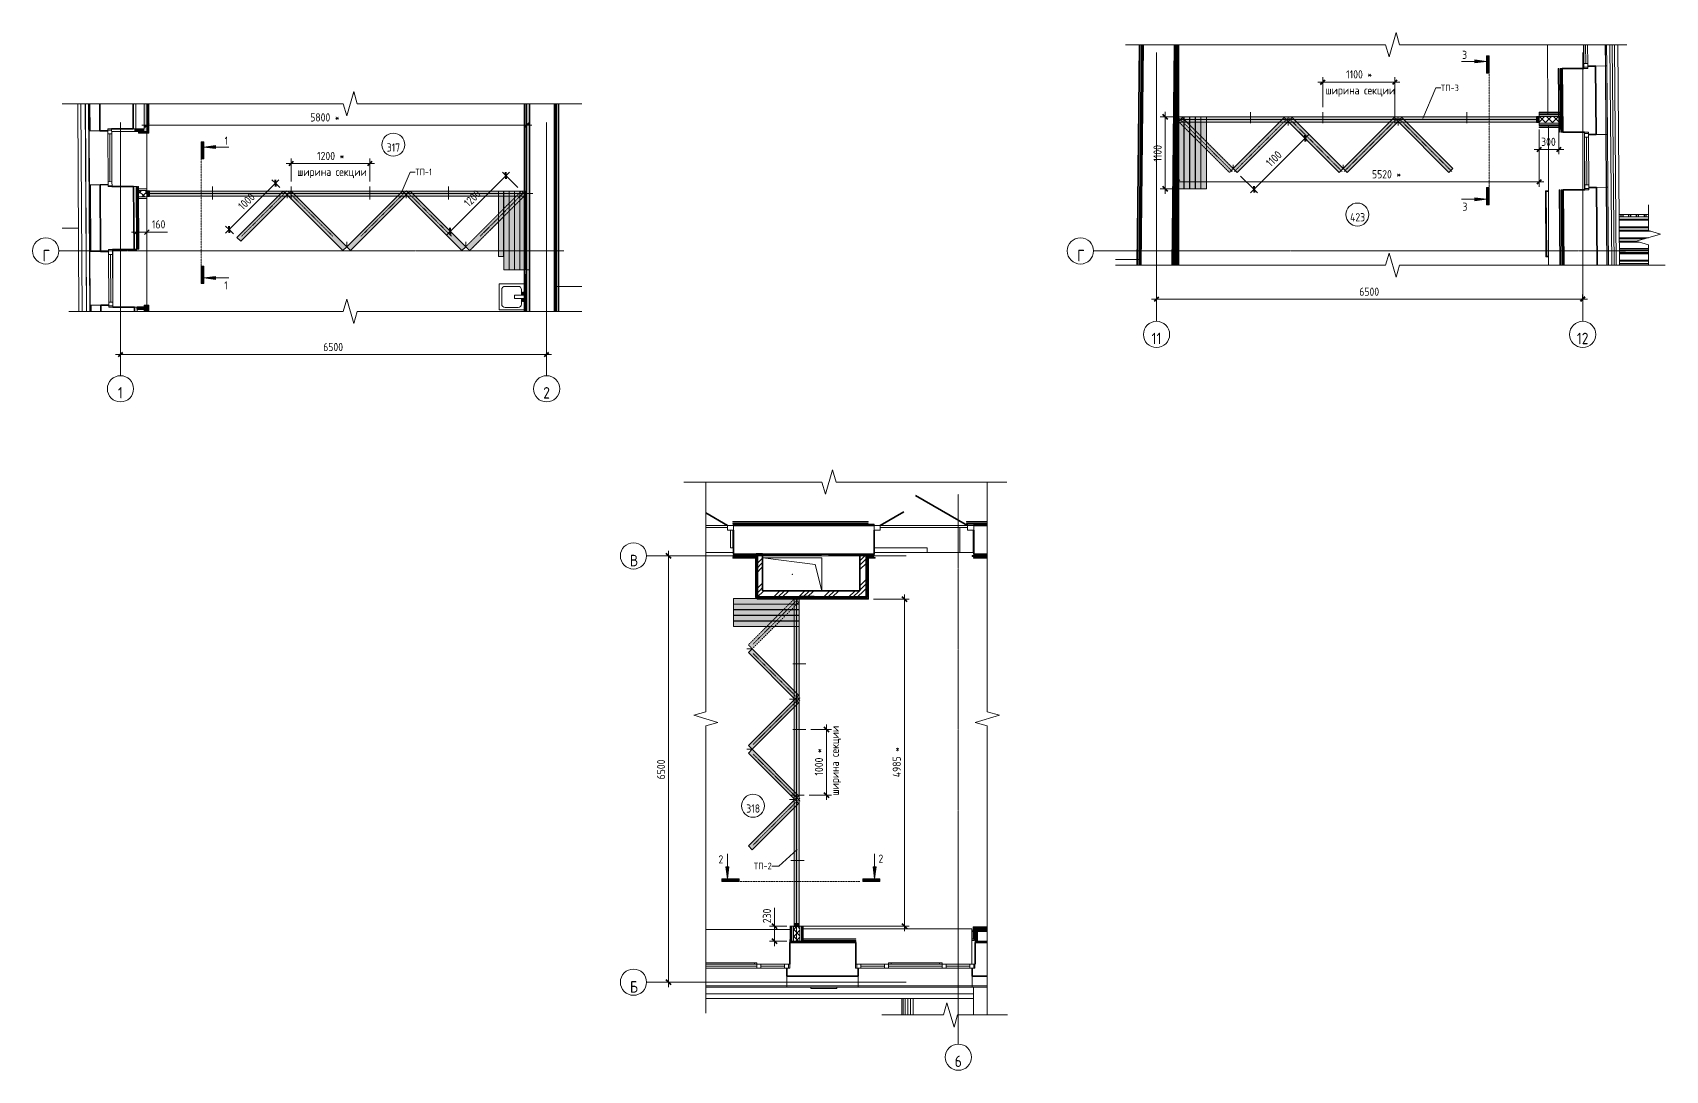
# Model space of a CAD drawing. Header units: millimetres. Extents: x -7839 to 81213, y -1545 to 30369.
# Drawn here: x -7839 to 17062, y 451 to 16272 of the extents above; entities that cross this region are included whole.
import ezdxf

# ---------------------------------------------------------------- set-up
doc = ezdxf.new("R2010")
doc.units = ezdxf.units.MM
for name, pattern in [('ADSK_Линии сетки армирования', [4.5, 3, -1.5]), ('ADSK_Линия сетки', [25, 20, -2.5, 0, -2.5]), ('ADSK_Осевая', [14, 10, -2, 0, -2]), ('ADSK_Штрих_ш3 п3', [6, 3, -3]), ('ADSK_Штриховая_ш3 п1_5', [4.5, 3, -1.5])]:
    doc.linetypes.add(name, pattern=pattern)
for name, color, linetype, lineweight in [('_ Окна', 7, 'Continuous', 9), ('Аннотация', 7, 'Continuous', 9), ('Двери', 7, 'Continuous', 9), ('Каркас', 7, 'Continuous', 20), ('Крыша', 7, 'Continuous', 9), ('Крыша штриховка', 7, 'Continuous', 9), ('Марки помещений', 7, 'Continuous', 20), ('Обобщенные модели', 7, 'Continuous', 20), ('Ограждение', 7, 'Continuous', 9), ('Окна', 7, 'Continuous', 9), ('Оси', 7, 'Continuous', 9), ('Перекрытие', 7, 'Continuous', 20), ('Размеры', 7, 'Continuous', 9), ('Размеры-50', 7, 'Continuous', 9), ('Сантехника', 7, 'Continuous', 20), ('Стены внутренние', 7, 'Continuous', 20), ('Стены наружные', 7, 'Continuous', 20), ('Стены несущие', 7, 'Continuous', 35), ('Стены отделка', 7, 'Continuous', 35), ('Стены штриховка', 7, 'Continuous', 9), ('Узлы', 7, 'Continuous', 20)]:
    doc.layers.add(name, color=color, linetype=linetype, lineweight=lineweight)
doc.layers.add('Линии', color=7, linetype='Continuous', lineweight=9, true_color=0x00a600)
doc.styles.add('GOST Common', font='GOST_Common.ttf', dxfattribs={"width": 0.9, "height": 175})
doc.styles.add('GOST Common_1', font='GOST_Common.ttf', dxfattribs={"width": 0.9, "height": 125})
doc.styles.add('GOST Common_2', font='GOST_Common.ttf', dxfattribs={"width": 0.9, "height": 100})
doc.styles.add('GOST Common_3', font='GOST_Common.ttf', dxfattribs={"width": 0.9, "height": 125})
doc.dimstyles.new('ADSK_Основной_2_5_мм_Округление_до_10_мм', dxfattribs={"dimscale": 304.8, "dimtxt": 125.714375, "dimasz": 0.231955, "dimexe": 0.246063, "dimexo": 0.246063, "dimgap": 0.049213, "dimtad": 1, "dimdec": 0, "dimrnd": 10, "dimdsep": 46, "dimtxsty": 'GOST Common_1', "dimblk1": 'OBLIQUE', "dimblk2": 'OBLIQUE', "dimsah": 1, "dimcen": 0.09, "dimdle": 0.246063, "dimazin": 2, "dimtfac": 1, "dimtdec": 4, "dimtix": 1, "dimtmove": 1, "dimatfit": 3, "dimfxl": 1, "dimtvp": 1, "dimtolj": 1, "dimtzin": 0, "dimlwd": 20, "dimlwe": 20, "dimarcsym": 2})
doc.dimstyles.new('ADSK_Основной_2_5_мм_Округление_до_10_мм_1', dxfattribs={"dimscale": 304.8, "dimtxt": 125.714375, "dimasz": 0.231955, "dimexe": 0.246063, "dimexo": 0.246063, "dimgap": 0.049213, "dimtad": 1, "dimdec": 0, "dimrnd": 10, "dimdsep": 46, "dimtxsty": 'GOST Common_1', "dimblk1": 'OBLIQUE', "dimblk2": 'OBLIQUE', "dimsah": 1, "dimcen": 0.09, "dimdle": 0.246063, "dimazin": 2, "dimtfac": 1, "dimtdec": 4, "dimtix": 1, "dimtmove": 0, "dimatfit": 3, "dimfxl": 1, "dimtvp": 1, "dimtolj": 1, "dimtzin": 0, "dimlwd": 20, "dimlwe": 20, "dimarcsym": 2})
doc.dimstyles.new('ADSK_Основной_2_5_мм_Округление_до_1_мм', dxfattribs={"dimscale": 304.8, "dimtxt": 125.714375, "dimasz": 0.231955, "dimexe": 0.246063, "dimexo": 0.246063, "dimgap": 0.049213, "dimtad": 1, "dimdec": 0, "dimdsep": 46, "dimtxsty": 'GOST Common_1', "dimblk1": 'OBLIQUE', "dimblk2": 'OBLIQUE', "dimsah": 1, "dimcen": 0.09, "dimdle": 0.246063, "dimazin": 2, "dimtfac": 1, "dimtdec": 4, "dimtix": 1, "dimtmove": 0, "dimatfit": 3, "dimfxl": 1, "dimtvp": 1, "dimtolj": 1, "dimtzin": 0, "dimlwd": 20, "dimlwe": 20, "dimarcsym": 2})
doc.dimstyles.new('ADSK_Основной_2_5_мм_Округление_до_1_мм_1', dxfattribs={"dimscale": 304.8, "dimtxt": 125.714375, "dimasz": 0.231955, "dimexe": 0.246063, "dimexo": 0.246063, "dimgap": 0.049213, "dimtad": 1, "dimdec": 0, "dimdsep": 46, "dimtxsty": 'GOST Common_1', "dimblk1": 'OBLIQUE', "dimblk2": 'OBLIQUE', "dimsah": 1, "dimcen": 0.09, "dimdle": 0.246063, "dimazin": 2, "dimtfac": 1, "dimtdec": 4, "dimtix": 1, "dimtmove": 1, "dimatfit": 3, "dimfxl": 1, "dimtvp": 1, "dimtolj": 1, "dimtzin": 0, "dimlwd": 20, "dimlwe": 20, "dimarcsym": 2})
pattern_1 = [(45, (-11770.91, 0), (-190.8304, 190.8304), []), (45, (-11703.45, 0), (0, 381.661), []), (45, (-11838.38, 0), (0, 381.661), [])]

msp = doc.modelspace()

# ---------------------------------------------------------------- texts
at = {"layer": 'Аннотация', "line_spacing_factor": 1.022766}
for s, insert, char_height, width, attachment_point, style in [('\\pxt1.44,2.88,4.32,5.76,7.2,8.64,10.08,11.52,12.96,14.4,15.84,17.28,18.72,20.16,21.6,23.04,24.48,25.92,27.36,28.8,30.24,31.68,33.12,34.56,36,37.44,38.88,40.32,41.76,43.2,44.64,46.08;{3}', (13962.606, 15996.09), 125, 84.0825, 1, 'GOST Common_3'), ('\\pxt1.8,3.6,5.4,7.2,9,10.8,12.6,14.4,16.2,18,19.8,21.6,23.4,25.2,27,28.8,30.6,32.4,34.2,36,37.8,39.6,41.4,43.2,45,46.8,48.6,50.4,52.2,54,55.8,57.6;{ТП-3}', (13639.394, 15480.355), 100, 282.699, 1, 'GOST Common_2'), ('\\pxqr,t1.44,2.88,4.32,5.76,7.2,8.64,10.08,11.52,12.96,14.4,15.84,17.28,18.72,20.16,21.6,23.04,24.48,25.92,27.36,28.8,30.24,31.68,33.12,34.56,36,37.44,38.88,40.32,41.76,43.2,44.64,46.08;{1}', (-4857.474, 14687.197), 125, 57.267, 3, 'GOST Common_3'), ('\\pxt1.8,3.6,5.4,7.2,9,10.8,12.6,14.4,16.2,18,19.8,21.6,23.4,25.2,27,28.8,30.6,32.4,34.2,36,37.8,39.6,41.4,43.2,45,46.8,48.6,50.4,52.2,54,55.8,57.6;{ТП-1}', (-2003.215, 14198.085), 100, 264.519, 1, 'GOST Common_2'), ('\\pxqr,t1.44,2.88,4.32,5.76,7.2,8.64,10.08,11.52,12.96,14.4,15.84,17.28,18.72,20.16,21.6,23.04,24.48,25.92,27.36,28.8,30.24,31.68,33.12,34.56,36,37.44,38.88,40.32,41.76,43.2,44.64,46.08;{3}', (14043.156, 13681.493), 125, 81.3555, 3, 'GOST Common_3'), ('\\pxt1.44,2.88,4.32,5.76,7.2,8.64,10.08,11.52,12.96,14.4,15.84,17.28,18.72,20.16,21.6,23.04,24.48,25.92,27.36,28.8,30.24,31.68,33.12,34.56,36,37.44,38.88,40.32,41.76,43.2,44.64,46.08;{1}', (-4916.874, 12481.091), 125, 59.994, 1, 'GOST Common_3'), ('\\pxt1.44,2.88,4.32,5.76,7.2,8.64,10.08,11.52,12.96,14.4,15.84,17.28,18.72,20.16,21.6,23.04,24.48,25.92,27.36,28.8,30.24,31.68,33.12,34.56,36,37.44,38.88,40.32,41.76,43.2,44.64,46.08;{2}', (5061.104, 3740.386), 125, 84.0825, 1, 'GOST Common_3'), ('\\pxqr,t1.44,2.88,4.32,5.76,7.2,8.64,10.08,11.52,12.96,14.4,15.84,17.28,18.72,20.16,21.6,23.04,24.48,25.92,27.36,28.8,30.24,31.68,33.12,34.56,36,37.44,38.88,40.32,41.76,43.2,44.64,46.08;{2}', (2694.267, 3729.549), 125, 81.3555, 3, 'GOST Common_3'), ('\\pxqr,t1.8,3.6,5.4,7.2,9,10.8,12.6,14.4,16.2,18,19.8,21.6,23.4,25.2,27,28.8,30.6,32.4,34.2,36,37.8,39.6,41.4,43.2,45,46.8,48.6,50.4,52.2,54,55.8,57.6;{ТП-2}', (3432.184, 3616.422), 100, 282.699, 3, 'GOST Common_2')]:
    msp.add_mtext(s, dxfattribs=dict(at, insert=insert, char_height=char_height, width=width, attachment_point=attachment_point, style=style))
at = {"layer": 'Марки помещений', "lineweight": 9, "char_height": 125, "attachment_point": 5, "line_spacing_factor": 1.022766, "style": 'GOST Common_3'}
for s, insert, width in [('\\pxqc,t1.8,3.6,5.4,7.2,9,10.8,12.6,14.4,16.2,18,19.8,21.6,23.4,25.2,27,28.8,30.6,32.4,34.2,36,37.8,39.6,41.4,43.2,45,46.8,48.6,50.4,52.2,54,55.8,57.6;{317}', (-2336.629, 14521.322), 220.5), ('\\pxqc,t1.8,3.6,5.4,7.2,9,10.8,12.6,14.4,16.2,18,19.8,21.6,23.4,25.2,27,28.8,30.6,32.4,34.2,36,37.8,39.6,41.4,43.2,45,46.8,48.6,50.4,52.2,54,55.8,57.6;{423}', (12368.408, 13457.445), 252.9), ('\\pxqc,t1.8,3.6,5.4,7.2,9,10.8,12.6,14.4,16.2,18,19.8,21.6,23.4,25.2,27,28.8,30.6,32.4,34.2,36,37.8,39.6,41.4,43.2,45,46.8,48.6,50.4,52.2,54,55.8,57.6;{318}', (3149.861, 4442.625), 220.5)]:
    msp.add_mtext(s, dxfattribs=dict(at, insert=insert, width=width))
at = {"layer": 'Оси', "char_height": 175, "attachment_point": 5, "line_spacing_factor": 1.022766, "style": 'GOST Common'}
for s, insert, width in [('\\pxqc,t0.25714,0.51429,0.77143,1.02857,1.28571,1.54286,1.8,2.05714,2.31429,2.57143,2.82857,3.08571,3.34286,3.6,3.85714,4.11429,4.37143,4.62857,4.88571,5.14286,5.4,5.65714,5.91429,6.17143,6.42857,6.68571,6.94286,7.2,7.45714,7.71429,7.97143,8.22857;{Г}', (-7632.021, 12873.574), 116.1), ('\\pxqc,t0.25714,0.51429,0.77143,1.02857,1.28571,1.54286,1.8,2.05714,2.31429,2.57143,2.82857,3.08571,3.34286,3.6,3.85714,4.11429,4.37143,4.62857,4.88571,5.14286,5.4,5.65714,5.91429,6.17143,6.42857,6.68571,6.94286,7.2,7.45714,7.71429,7.97143,8.22857;{Г}', (8147.952, 12873.574), 116.1), ('\\pxqc,t0.25714,0.51429,0.77143,1.02857,1.28571,1.54286,1.8,2.05714,2.31429,2.57143,2.82857,3.08571,3.34286,3.6,3.85714,4.11429,4.37143,4.62857,4.88571,5.14286,5.4,5.65714,5.91429,6.17143,6.42857,6.68571,6.94286,7.2,7.45714,7.71429,7.97143,8.22857;{11}', (9300.846, 11609.419), 157.95), ('\\pxqc,t0.25714,0.51429,0.77143,1.02857,1.28571,1.54286,1.8,2.05714,2.31429,2.57143,2.82857,3.08571,3.34286,3.6,3.85714,4.11429,4.37143,4.62857,4.88571,5.14286,5.4,5.65714,5.91429,6.17143,6.42857,6.68571,6.94286,7.2,7.45714,7.71429,7.97143,8.22857;{12}', (15800.846, 11609.419), 193.5), ('\\pxqc,t0.25714,0.51429,0.77143,1.02857,1.28571,1.54286,1.8,2.05714,2.31429,2.57143,2.82857,3.08571,3.34286,3.6,3.85714,4.11429,4.37143,4.62857,4.88571,5.14286,5.4,5.65714,5.91429,6.17143,6.42857,6.68571,6.94286,7.2,7.45714,7.71429,7.97143,8.22857;{1}', (-6500.85, 10780.867), 80.55), ('\\pxqc,t0.25714,0.51429,0.77143,1.02857,1.28571,1.54286,1.8,2.05714,2.31429,2.57143,2.82857,3.08571,3.34286,3.6,3.85714,4.11429,4.37143,4.62857,4.88571,5.14286,5.4,5.65714,5.91429,6.17143,6.42857,6.68571,6.94286,7.2,7.45714,7.71429,7.97143,8.22857;{2}', (-0.85, 10780.867), 116.1), ('\\pxqc,t0.25714,0.51429,0.77143,1.02857,1.28571,1.54286,1.8,2.05714,2.31429,2.57143,2.82857,3.08571,3.34286,3.6,3.85714,4.11429,4.37143,4.62857,4.88571,5.14286,5.4,5.65714,5.91429,6.17143,6.42857,6.68571,6.94286,7.2,7.45714,7.71429,7.97143,8.22857;{В}', (1331.747, 8223.574), 130.95), ('\\pxqc,t0.25714,0.51429,0.77143,1.02857,1.28571,1.54286,1.8,2.05714,2.31429,2.57143,2.82857,3.08571,3.34286,3.6,3.85714,4.11429,4.37143,4.62857,4.88571,5.14286,5.4,5.65714,5.91429,6.17143,6.42857,6.68571,6.94286,7.2,7.45714,7.71429,7.97143,8.22857;{Б}', (1331.747, 1723.574), 130.95), ('\\pxqc,t0.25714,0.51429,0.77143,1.02857,1.28571,1.54286,1.8,2.05714,2.31429,2.57143,2.82857,3.08571,3.34286,3.6,3.85714,4.11429,4.37143,4.62857,4.88571,5.14286,5.4,5.65714,5.91429,6.17143,6.42857,6.68571,6.94286,7.2,7.45714,7.71429,7.97143,8.22857;{6}', (6278.236, 589.399), 116.1)]:
    msp.add_mtext(s, dxfattribs=dict(at, insert=insert, width=width))

# ---------------------------------------------------------------- blocks, each defined once
blk = doc.blocks.new('окна_rehau_однопольное_фрамуга_сверху - 840х2230 _глухое_ _нов_ ок-21-2564144-Узел 9')
at = {"layer": '_ Окна', "lineweight": 20}
for p, q in [((-6623, 12967), (-6683, 12966)), ((-6683, 12966), (-6683, 12890)), ((-6623, 12891), (-6623, 12967)), ((-6683, 12890), (-6623, 12891)), ((-6678, 12162), (-6618, 12163)), ((-6678, 12086), (-6678, 12162)), ((-6618, 12087), (-6678, 12086)), ((-6618, 12163), (-6618, 12087))]:
    blk.add_line(p, q, dxfattribs=at)
at = {"layer": '_ Окна'}
for p, q in [((-6623, 12947), (-6683, 12946)), ((-6648, 12163), (-6653, 12891)), ((-6618, 12107), (-6678, 12106))]:
    blk.add_line(p, q, dxfattribs=at)
at = {"layer": 'Окна'}
for p, q in [((-6623, 12967), (-6683, 12966)), ((-6683, 12966), (-6683, 12890)), ((-6623, 12891), (-6623, 12967)), ((-6678, 12162), (-6683, 12890)), ((-6623, 12891), (-6618, 12163)), ((-6678, 12162), (-6678, 12086)), ((-6678, 12086), (-6618, 12087)), ((-6618, 12087), (-6618, 12163))]:
    blk.add_line(p, q, dxfattribs=at)
blk = doc.blocks.new('окна_rehau_однопольное_фрамуга_сверху - 840х2230 _глухое_ _нов_ ок-21-2546415-Узел 9')
at = {"layer": '_ Окна', "lineweight": 20}
for p, q in [((-6635, 14805), (-6695, 14804)), ((-6695, 14804), (-6694, 14728)), ((-6694, 14728), (-6634, 14729)), ((-6634, 14729), (-6635, 14805)), ((-6690, 14000), (-6630, 14001)), ((-6689, 13924), (-6690, 14000)), ((-6630, 14001), (-6629, 13925)), ((-6629, 13925), (-6689, 13924))]:
    blk.add_line(p, q, dxfattribs=at)
at = {"layer": '_ Окна'}
for p, q in [((-6634, 14785), (-6694, 14784)), ((-6660, 14001), (-6664, 14729)), ((-6629, 13945), (-6689, 13944))]:
    blk.add_line(p, q, dxfattribs=at)
at = {"layer": 'Окна'}
for p, q in [((-6635, 14805), (-6695, 14804)), ((-6695, 14804), (-6694, 14728)), ((-6690, 14000), (-6694, 14728)), ((-6634, 14729), (-6635, 14805)), ((-6634, 14729), (-6630, 14001)), ((-6690, 14000), (-6689, 13924)), ((-6629, 13925), (-6630, 14001)), ((-6689, 13924), (-6629, 13925))]:
    blk.add_line(p, q, dxfattribs=at)
blk = doc.blocks.new('SND_2D_Раковина - 400х400-608087-Узел 9')
at = {"layer": 'Сантехника'}
for p, q in [((-345, 12444), (-725, 12444)), ((-725, 12444), (-725, 12044)), ((-725, 12444), (-345, 12444)), ((-725, 12044), (-725, 12444)), ((-685, 12134), (-685, 12354)), ((-635, 12404), (-435, 12404)), ((-345, 12269), (-490, 12269)), ((-490, 12269), (-490, 12219)), ((-490, 12219), (-345, 12219)), ((-385, 12354), (-385, 12269)), ((-385, 12219), (-385, 12134)), ((-370, 12314), (-355, 12314)), ((-370, 12269), (-370, 12314)), ((-370, 12219), (-370, 12174)), ((-355, 12314), (-355, 12269)), ((-355, 12174), (-355, 12219)), ((-325, 12444), (-335, 12444)), ((-335, 12444), (-325, 12444)), ((-325, 12269), (-335, 12269)), ((-335, 12219), (-325, 12219)), ((-725, 12044), (-345, 12044)), ((-345, 12044), (-725, 12044)), ((-435, 12084), (-635, 12084)), ((-370, 12174), (-355, 12174)), ((-335, 12044), (-325, 12044)), ((-325, 12044), (-335, 12044))]:
    blk.add_line(p, q, dxfattribs=at)
for centre, start, end in [((-635, 12354), 90, 180), ((-435, 12354), 360, 90), ((-635, 12134), 180, 270), ((-435, 12134), 270, 0)]:
    blk.add_arc(centre, 50, start, end, dxfattribs=at)
blk = doc.blocks.new('ADSK_Узлы_ЛинияРазрываОдиночная - По умолчанию-3673970-Узел 9')
at = {"layer": 'Узлы'}
for p, q in [((-3050, 12207), (-3104, 12022)), ((-2942, 11838), (-3050, 12207)), ((-3104, 12022), (-7290, 12022)), ((-2888, 12022), (-2942, 11838)), ((535, 12022), (-2888, 12022))]:
    blk.add_line(p, q, dxfattribs=at)
blk = doc.blocks.new('ADSK_Узлы_ЛинияРазрываОдиночная - По умолчанию-3673971-Узел 9')
at = {"layer": 'Узлы'}
for p, q in [((-3050, 15005), (-2942, 15374)), ((-2942, 15374), (-2888, 15189)), ((-7388, 15189), (-3104, 15189)), ((-3104, 15189), (-3050, 15005)), ((-2888, 15189), (535, 15189))]:
    blk.add_line(p, q, dxfattribs=at)
blk = doc.blocks.new('Дверь-Alumark_двупольная с глухим окном_S70 - 1520х2200 алюм ост Д-11л-6129591-Узел 10')
at = {"layer": 'Двери', "lineweight": 35}
blk.add_line((14528, 8758), (14198, 8949), dxfattribs=at)
at = {"layer": 'Двери'}
for p, q in [((14528, 8758), (14528, 8688)), ((14623, 8758), (14528, 8758)), ((14623, 8688), (14623, 8758)), ((14528, 8688), (14623, 8688))]:
    blk.add_line(p, q, dxfattribs=at)
blk = doc.blocks.new('Дверь-Alumark_двупольная с глухим окном_S70 - 1520х2200 алюм ост Д-11л-V1-Узел 10')
at = {"layer": 'Двери', "lineweight": 35}
for p, q in [((18189, 8758), (17397, 9216)), ((16859, 8758), (17218, 8966))]:
    blk.add_line(p, q, dxfattribs=at)
at = {"layer": 'Двери'}
for p, q in [((16764, 8758), (16764, 8688)), ((16859, 8758), (16764, 8758)), ((16859, 8688), (16859, 8758)), ((18189, 8758), (18189, 8688)), ((18284, 8758), (18189, 8758)), ((18284, 8688), (18284, 8758)), ((16764, 8688), (16859, 8688)), ((18189, 8688), (18284, 8688))]:
    blk.add_line(p, q, dxfattribs=at)
blk = doc.blocks.new('Ограждение - Ограждение-2039147-Узел 10')
at = {"layer": 'Ограждение'}
for p, q in [((17239, 1548), (17239, 1296)), ((17279, 1296), (17279, 1548))]:
    blk.add_line(p, q, dxfattribs=at)
blk = doc.blocks.new('окно трехпол с фрамугой - 1800 и 1820х2300_h___нов_ ок15-2116658-Узел 10')
at = {"layer": '_ Окна', "lineweight": 20}
for p, q in [((16564, 2068), (16484, 2068)), ((16484, 2068), (16484, 2008)), ((16484, 2008), (16564, 2008)), ((16564, 2008), (16564, 2068)), ((16924, 2008), (16924, 2068)), ((16924, 2068), (16984, 2068)), ((16984, 2008), (16924, 2008)), ((16984, 2068), (16984, 2008)), ((17804, 2008), (17804, 2068)), ((17804, 2068), (17864, 2068)), ((17864, 2008), (17804, 2008)), ((17864, 2068), (17864, 2008)), ((18224, 2008), (18224, 2068)), ((18224, 2068), (18304, 2068)), ((18304, 2008), (18224, 2008)), ((18304, 2068), (18304, 2008))]:
    blk.add_line(p, q, dxfattribs=at)
at = {"layer": '_ Окна'}
for p, q in [((16504, 2068), (16504, 2008)), ((16924, 2038), (16564, 2038)), ((17804, 2038), (16984, 2038)), ((18224, 2038), (17864, 2038)), ((18284, 2068), (18284, 2008))]:
    blk.add_line(p, q, dxfattribs=at)
at = {"layer": 'Окна'}
for p, q in [((16564, 2068), (16484, 2068)), ((16484, 2068), (16484, 2008)), ((16484, 2008), (16564, 2008)), ((16564, 2068), (16924, 2068)), ((16924, 2008), (16564, 2008)), ((16984, 2068), (16924, 2068)), ((16924, 2008), (16984, 2008)), ((16984, 2068), (17804, 2068)), ((17804, 2008), (16984, 2008)), ((17864, 2068), (17804, 2068)), ((17804, 2008), (17864, 2008)), ((17864, 2068), (18224, 2068)), ((18224, 2008), (17864, 2008)), ((18304, 2068), (18224, 2068)), ((18224, 2008), (18304, 2008)), ((18304, 2008), (18304, 2068))]:
    blk.add_line(p, q, dxfattribs=at)
blk = doc.blocks.new('окно трехпол с фрамугой - 1800 и 1820х2300_h___нов_ ок15-V2-Узел 10')
at = {"layer": '_ Окна'}
for p, q in [((14979, 2038), (14198, 2038)), ((15399, 2038), (15039, 2038)), ((15459, 2068), (15459, 2008))]:
    blk.add_line(p, q, dxfattribs=at)
at = {"layer": '_ Окна', "lineweight": 20}
for p, q in [((14979, 2008), (14979, 2068)), ((14979, 2068), (15039, 2068)), ((15039, 2008), (14979, 2008)), ((15039, 2068), (15039, 2008)), ((15399, 2008), (15399, 2068)), ((15399, 2068), (15479, 2068)), ((15479, 2008), (15399, 2008)), ((15479, 2068), (15479, 2008))]:
    blk.add_line(p, q, dxfattribs=at)
at = {"layer": 'Окна'}
for p, q in [((14198, 2068), (14979, 2068)), ((14979, 2008), (14198, 2008)), ((15039, 2068), (14979, 2068)), ((14979, 2008), (15039, 2008)), ((15039, 2068), (15399, 2068)), ((15399, 2008), (15039, 2008)), ((15479, 2068), (15399, 2068)), ((15399, 2008), (15479, 2008)), ((15479, 2008), (15479, 2068))]:
    blk.add_line(p, q, dxfattribs=at)
blk = doc.blocks.new('Тип перил - Перила_Внутренний_-3098370-Узел 10')
at = {"layer": 'Ограждение'}
for p, q in [((17319, 1548), (17319, 1296)), ((17359, 1296), (17359, 1548))]:
    blk.add_line(p, q, dxfattribs=at)
blk = doc.blocks.new('GM_Отверстие прямоугольное _в плите_ - Отверстие-3275681-Узел 10')
at = {"layer": 'Обобщенные модели'}
for p, q in [((15068, 8263), (15068, 7763)), ((15968, 8263), (15068, 8263)), ((15868, 8163), (15068, 8263)), ((15068, 8263), (15068, 7763)), ((15968, 8263), (15068, 8263)), ((15968, 7763), (15968, 8263)), ((15968, 7763), (15968, 8263)), ((15968, 7763), (15868, 8163))]:
    blk.add_line(p, q, dxfattribs=at)
for start, end in [(0, 180), (150, 165), (180, 0), (180, 210), (60, 120), (240, 0), (0, 30)]:
    blk.add_arc((15518, 8013), 2.5, start, end, dxfattribs=at)
blk = doc.blocks.new('Створка открывания46 - Створка открывания-5583238-Узел 10')
at = {"layer": '_ Окна', "lineweight": 20}
for p, q in [((14199, 2088), (14198, 2088)), ((14199, 2068), (14199, 2088)), ((14979, 2088), (14939, 2088)), ((14939, 2088), (14939, 2068)), ((14979, 2068), (14979, 2088))]:
    blk.add_line(p, q, dxfattribs=at)
at = {"layer": 'Окна'}
blk.add_line((14199, 2088), (14939, 2088), dxfattribs=at)
blk = doc.blocks.new('Створка открывания47 - Створка открывания-5583306-Узел 10')
at = {"layer": '_ Окна', "lineweight": 20}
for p, q in [((17024, 2088), (16984, 2088)), ((16984, 2088), (16984, 2068)), ((17024, 2068), (17024, 2088)), ((17804, 2088), (17764, 2088)), ((17764, 2088), (17764, 2068)), ((17804, 2068), (17804, 2088))]:
    blk.add_line(p, q, dxfattribs=at)
at = {"layer": 'Окна'}
blk.add_line((17024, 2088), (17764, 2088), dxfattribs=at)
blk = doc.blocks.new('ADSK_Узлы_ЛинияРазрываОдиночная - По умолчанию-3673977-Узел 10')
at = {"layer": 'Узлы'}
for p, q in [((18492, 9420), (18492, 5918)), ((18677, 5864), (18308, 5756)), ((18308, 5756), (18492, 5702)), ((18492, 5918), (18677, 5864)), ((18492, 5702), (18492, 1296))]:
    blk.add_line(p, q, dxfattribs=at)
blk = doc.blocks.new('ADSK_Узлы_ЛинияРазрываОдиночная - По умолчанию-3673976-Узел 10')
at = {"layer": 'Узлы'}
for p, q in [((14198, 5918), (14198, 9420)), ((14014, 5864), (14198, 5918)), ((14383, 5756), (14014, 5864)), ((14198, 5702), (14383, 5756)), ((14198, 1321), (14198, 5702))]:
    blk.add_line(p, q, dxfattribs=at)
blk = doc.blocks.new('ADSK_Узлы_ЛинияРазрываОдиночная - По умолчанию-3673981-Узел 10')
at = {"layer": 'Узлы'}
for p, q in [((16024, 9236), (16132, 9605)), ((16132, 9605), (16186, 9420)), ((13863, 9420), (15970, 9420)), ((15970, 9420), (16024, 9236)), ((16186, 9420), (18789, 9420))]:
    blk.add_line(p, q, dxfattribs=at)
blk = doc.blocks.new('ADSK_Узлы_ЛинияРазрываОдиночная - По умолчанию-3673980-Узел 10')
at = {"layer": 'Узлы'}
for p, q in [((17823, 1296), (16884, 1296)), ((17877, 1480), (17823, 1296)), ((17985, 1111), (17877, 1480)), ((18039, 1296), (17985, 1111)), ((18800, 1296), (18039, 1296))]:
    blk.add_line(p, q, dxfattribs=at)
blk = doc.blocks.new('Roof Cladding - 833x50mm-3052797-Узел 11')
at = {"layer": 'Обобщенные модели'}
for p, q in [((55911, 12952), (56351, 12952)), ((55911, 12917), (56351, 12917)), ((55911, 12900), (56351, 12900)), ((55912, 12803), (56351, 12803)), ((55912, 12786), (56351, 12786)), ((55912, 12751), (56351, 12751)), ((55912, 12734), (56351, 12734))]:
    blk.add_line(p, q, dxfattribs=at)
blk = doc.blocks.new('Roof Cladding - 333x50mm-3052918-Узел 11')
at = {"layer": 'Обобщенные модели'}
for p, q in [((55907, 13463), (56351, 13463)), ((55907, 13428), (56351, 13428)), ((55907, 13411), (56351, 13411)), ((55908, 13313), (56351, 13313)), ((55908, 13296), (56351, 13296)), ((55908, 13261), (56351, 13261)), ((55908, 13244), (56387, 13244)), ((55909, 13146), (56351, 13146)), ((55909, 13129), (56293, 13129)), ((55910, 13094), (56174, 13094)), ((55910, 13077), (56218, 13077)), ((55910, 12979), (56351, 12979)), ((56351, 12962), (55911, 12962)), ((56351, 12927), (55911, 12927)), ((56351, 12907), (55911, 12907))]:
    blk.add_line(p, q, dxfattribs=at)
blk = doc.blocks.new('окна_rehau_однопольное_фрамуга_сверху - 840х2320 _глухое_ _нов_ ок-24-2066060-Узел 11')
at = {"layer": '_ Окна', "lineweight": 20}
for p, q in [((55376, 14756), (55436, 14757)), ((55377, 14680), (55376, 14756)), ((55436, 14757), (55437, 14681)), ((55437, 14681), (55377, 14680)), ((55443, 13953), (55383, 13953)), ((55383, 13953), (55383, 13877)), ((55443, 13877), (55443, 13953)), ((55383, 13877), (55443, 13877))]:
    blk.add_line(p, q, dxfattribs=at)
at = {"layer": '_ Окна'}
for p, q in [((55376, 14736), (55436, 14737)), ((55407, 14681), (55413, 13953)), ((55383, 13897), (55443, 13897))]:
    blk.add_line(p, q, dxfattribs=at)
at = {"layer": 'Окна'}
for p, q in [((55436, 14757), (55376, 14756)), ((55376, 14756), (55377, 14680)), ((55437, 14681), (55436, 14757)), ((55383, 13953), (55377, 14680)), ((55437, 14681), (55443, 13953)), ((55383, 13953), (55383, 13877)), ((55443, 13877), (55443, 13953)), ((55383, 13877), (55443, 13877))]:
    blk.add_line(p, q, dxfattribs=at)
blk = doc.blocks.new('окна_rehau_однопольное_фрамуга_сверху - 840х2320 _глухое_ _нов_ ок-24-V3-Узел 11')
at = {"layer": '_ Окна'}
for p, q in [((55395, 16088), (55398, 15803)), ((55368, 15746), (55428, 15747))]:
    blk.add_line(p, q, dxfattribs=at)
at = {"layer": '_ Окна', "lineweight": 20}
for p, q in [((55428, 15803), (55368, 15802)), ((55368, 15802), (55368, 15726)), ((55368, 15726), (55428, 15727)), ((55428, 15727), (55428, 15803))]:
    blk.add_line(p, q, dxfattribs=at)
at = {"layer": 'Окна'}
for p, q in [((55368, 15802), (55365, 16088)), ((55425, 16088), (55428, 15803)), ((55368, 15802), (55368, 15726)), ((55368, 15726), (55428, 15727)), ((55428, 15727), (55428, 15803))]:
    blk.add_line(p, q, dxfattribs=at)
blk = doc.blocks.new('ADSK_Узлы_ЛинияРазрываОдиночная - По умолчанию-3674014-Узел 11')
at = {"layer": 'Узлы'}
for p, q in [((56351, 13647), (56351, 13254)), ((56536, 13200), (56167, 13092)), ((56351, 13254), (56536, 13200)), ((56167, 13092), (56351, 13038)), ((56351, 13038), (56351, 12727))]:
    blk.add_line(p, q, dxfattribs=at)
blk = doc.blocks.new('ADSK_Узлы_ЛинияРазрываОдиночная - По умолчанию-3674016-Узел 11')
at = {"layer": 'Узлы'}
for p, q in [((52396, 15903), (52504, 16272)), ((52504, 16272), (52558, 16088)), ((48379, 16088), (52342, 16088)), ((52342, 16088), (52396, 15903)), ((52558, 16088), (56023, 16088))]:
    blk.add_line(p, q, dxfattribs=at)
blk = doc.blocks.new('ADSK_Узлы_ЛинияРазрываОдиночная - По умолчанию-3674015-Узел 11')
at = {"layer": 'Узлы'}
for p, q in [((52342, 12727), (48226, 12727)), ((52396, 12911), (52342, 12727)), ((52504, 12543), (52396, 12911)), ((52558, 12727), (52504, 12543)), ((56610, 12727), (52558, 12727))]:
    blk.add_line(p, q, dxfattribs=at)
blk = doc.blocks.new('Ось сетки - Круг_Ø8 мм-8258-Узел 9')
at = {"layer": 'Оси', "lineweight": 20}
for start, end in [(360, 180), (180, 360)]:
    blk.add_arc((0, 10842), 200, start, end, dxfattribs=at)
blk = doc.blocks.new('DIMBLOCK1-Узел 9')
at = {"layer": 'Размеры-50', "lineweight": 20, "transparency": 16777216}
for p, q in [((-6575, 11363), (75, 11363)), ((-6500, 11363), (-6500, 11438)), ((-6500, 11363), (-6500, 11338)), ((0, 11363), (0, 11438)), ((0, 11363), (0, 11338))]:
    blk.add_line(p, q, dxfattribs=at)
at = {"layer": 'Размеры-50', "lineweight": 40, "transparency": 16777216}
for p, q in [((-6500, 11363), (-6536, 11327)), ((-6500, 11363), (-6465, 11398)), ((0, 11363), (-36, 11327)), ((0, 11363), (35, 11398))]:
    blk.add_line(p, q, dxfattribs=at)
at = {"layer": 'Размеры-50', "color": 0, "lineweight": 20, "transparency": 16777216, "insert": (-3408, 11541), "char_height": 125, "width": 378.42, "attachment_point": 1, "line_spacing_factor": 1.022761, "style": 'GOST Common_1'}
blk.add_mtext('6500', dxfattribs=at)
blk = doc.blocks.new('_Oblique')
at = {"color": 0, "linetype": 'ByBlock', "lineweight": -2}
blk.add_line((-0.5, -0.5), (0.5, 0.5), dxfattribs=at)
blk = doc.blocks.new('ADSK_Марка_Помещение_ОдноЗначение - Номер-159740-Узел 9')
at = {"layer": 'Марки помещений'}
blk.add_circle((-2339, 14563), 175, dxfattribs=at)
blk = doc.blocks.new('DIMBLOCK2-Узел 9')
at = {"layer": 'Размеры-50', "lineweight": 20, "transparency": 16777216}
for p, q in [((-6172, 14864), (-225, 14864)), ((-6097, 14864), (-6097, 14939)), ((-6097, 14864), (-6097, 13897)), ((-3606, 14864), (-3176, 14864)), ((-3176, 14864), (-3199, 14864)), ((-300, 14864), (-300, 14939)), ((-300, 14864), (-300, 14839))]:
    blk.add_line(p, q, dxfattribs=at)
at = {"layer": 'Размеры-50', "lineweight": 40, "transparency": 16777216}
for p, q in [((-6097, 14864), (-6133, 14829)), ((-6097, 14864), (-6062, 14899)), ((-300, 14864), (-335, 14829)), ((-300, 14864), (-265, 14899))]:
    blk.add_line(p, q, dxfattribs=at)
at = {"layer": 'Размеры-50', "color": 0, "lineweight": 20, "transparency": 16777216, "insert": (-3606, 15042), "char_height": 125, "width": 516.49, "attachment_point": 1, "line_spacing_factor": 1.022761, "style": 'GOST Common_1'}
blk.add_mtext('5800 *', dxfattribs=at)
blk = doc.blocks.new('DIMBLOCK3-Узел 9')
at = {"layer": 'Defpoints', "color": 0, "transparency": 16777216}
for p in [(-6257, 13741), (-6098, 13741), (-6098, 13230)]:
    blk.add_point(p, dxfattribs=at)
at = {"layer": 'Размеры', "color": 0, "lineweight": 20, "transparency": 16777216}
for p, q in [((-6257, 13666), (-6257, 13155)), ((-6098, 13666), (-6098, 13155)), ((-6332, 13230), (-6023, 13230)), ((-5781, 13230), (-6098, 13230))]:
    blk.add_line(p, q, dxfattribs=at)
at = {"layer": 'Размеры', "color": 0, "lineweight": 20, "transparency": 16777216, "xscale": 70.7, "yscale": 70.7, "zscale": 70.7, "rotation": 180}
blk.add_blockref('_Oblique', (-6257, 13230), dxfattribs=at)
at = {"layer": 'Размеры', "color": 0, "lineweight": 20, "transparency": 16777216, "xscale": 70.7, "yscale": 70.7, "zscale": 70.7}
blk.add_blockref('_Oblique', (-6098, 13230), dxfattribs=at)
at = {"layer": 'Размеры', "color": 0, "lineweight": 20, "transparency": 16777216, "insert": (-6020, 13412), "char_height": 125, "width": 255.69, "attachment_point": 1, "line_spacing_factor": 1.022761, "style": 'GOST Common_1'}
blk.add_mtext('\\A1;160', dxfattribs=at)
blk = doc.blocks.new('DIMBLOCK4-Узел 9')
at = {"layer": 'Размеры-50', "lineweight": 20, "transparency": 16777216}
for p, q in [((-1523, 13192), (-569, 14147)), ((-622, 14094), (-675, 14147)), ((-622, 14094), (-438, 13910)), ((-1470, 13245), (-1523, 13298)), ((-1470, 13245), (-1286, 13062))]:
    blk.add_line(p, q, dxfattribs=at)
at = {"layer": 'Размеры-50', "lineweight": 40, "transparency": 16777216}
for p, q in [((-622, 14094), (-622, 14144)), ((-622, 14094), (-622, 14044)), ((-1470, 13245), (-1470, 13295)), ((-1470, 13245), (-1470, 13195))]:
    blk.add_line(p, q, dxfattribs=at)
at = {"layer": 'Размеры-50', "color": 0, "lineweight": 20, "transparency": 16777216, "insert": (-1275, 13693), "char_height": 125, "width": 350.3, "attachment_point": 1, "rotation": 45, "line_spacing_factor": 1.022761, "style": 'GOST Common_1'}
blk.add_mtext('1200', dxfattribs=at)
blk = doc.blocks.new('DIMBLOCK5-Узел 9')
at = {"layer": 'Размеры-50', "lineweight": 20, "transparency": 16777216}
for p, q in [((-4896, 13217), (-4083, 14030)), ((-4136, 13977), (-4189, 14030)), ((-4136, 13977), (-4070, 13910)), ((-4843, 13270), (-4896, 13323)), ((-4843, 13270), (-4777, 13203))]:
    blk.add_line(p, q, dxfattribs=at)
at = {"layer": 'Размеры-50', "lineweight": 40, "transparency": 16777216}
for p, q in [((-4136, 13977), (-4136, 14027)), ((-4136, 13977), (-4136, 13927)), ((-4843, 13270), (-4843, 13320)), ((-4843, 13270), (-4843, 13220))]:
    blk.add_line(p, q, dxfattribs=at)
at = {"layer": 'Размеры-50', "color": 0, "lineweight": 20, "transparency": 16777216, "insert": (-4719, 13646), "char_height": 125, "width": 350.3, "attachment_point": 1, "rotation": 45, "line_spacing_factor": 1.022761, "style": 'GOST Common_1'}
blk.add_mtext('1000', dxfattribs=at)
blk = doc.blocks.new('DIMBLOCK6-Узел 9')
at = {"layer": 'Размеры-50', "lineweight": 20, "transparency": 16777216}
for p, q in [((-3973, 14276), (-2623, 14276)), ((-3898, 14276), (-3898, 14351)), ((-3898, 14276), (-3898, 14001)), ((-2698, 14276), (-2698, 14351)), ((-2698, 14276), (-2698, 14001))]:
    blk.add_line(p, q, dxfattribs=at)
at = {"layer": 'Размеры-50', "lineweight": 40, "transparency": 16777216}
for p, q in [((-3898, 14276), (-3933, 14241)), ((-3898, 14276), (-3862, 14312)), ((-2698, 14276), (-2733, 14241)), ((-2698, 14276), (-2662, 14312))]:
    blk.add_line(p, q, dxfattribs=at)
at = {"layer": 'Размеры-50', "color": 0, "lineweight": 20, "transparency": 16777216, "char_height": 125, "attachment_point": 1, "line_spacing_factor": 1.022761, "style": 'GOST Common_1'}
for s, insert, width in [('1200 *', (-3501, 14455), 488.37), ('ширина секции', (-3805, 14212), 1217.09)]:
    blk.add_mtext(s, dxfattribs=dict(at, insert=insert, width=width))
blk = doc.blocks.new('Ось сетки - Круг_Ø8 мм-8258-Узел 10')
at = {"layer": 'Оси', "lineweight": 20}
for start, end in [(360, 180), (180, 360)]:
    blk.add_arc((18050, 651), 200, start, end, dxfattribs=at)
blk = doc.blocks.new('DIMBLOCK7-Узел 10')
at = {"layer": 'Размеры-50', "lineweight": 40, "transparency": 16777216}
for p, q in [((1861, 8295), (1825, 8330)), ((1861, 8295), (1896, 8260)), ((1861, 1795), (1825, 1830)), ((1861, 1795), (1896, 1760))]:
    blk.add_line(p, q, dxfattribs=at)
at = {"layer": 'Размеры-50', "lineweight": 20, "transparency": 16777216}
for p, q in [((1861, 8295), (1836, 8295)), ((1861, 8370), (1861, 1720)), ((1861, 8295), (1936, 8295)), ((1861, 1795), (1836, 1795)), ((1861, 1795), (1936, 1795))]:
    blk.add_line(p, q, dxfattribs=at)
at = {"layer": 'Размеры-50', "color": 0, "lineweight": 20, "transparency": 16777216, "insert": (1682, 4887), "char_height": 125, "width": 378.42, "attachment_point": 1, "rotation": 90, "line_spacing_factor": 1.022761, "style": 'GOST Common_1'}
blk.add_mtext('6500', dxfattribs=at)
blk = doc.blocks.new('ADSK_Марка_Помещение_ОдноЗначение - Номер-159740-Узел 10')
at = {"layer": 'Марки помещений'}
blk.add_circle((14918, 4484), 175, dxfattribs=at)
blk = doc.blocks.new('DIMBLOCK8-Узел 10')
at = {"layer": 'Размеры-50', "lineweight": 20, "transparency": 16777216}
for p, q in [((4268, 5648), (4030, 5648)), ((4268, 4573), (4268, 5723)), ((4268, 5648), (4343, 5648)), ((4268, 4648), (4002, 4648)), ((4268, 4648), (4343, 4648))]:
    blk.add_line(p, q, dxfattribs=at)
at = {"layer": 'Размеры-50', "lineweight": 40, "transparency": 16777216}
for p, q in [((4268, 5648), (4233, 5684)), ((4268, 5648), (4304, 5613)), ((4268, 4648), (4233, 4684)), ((4268, 4648), (4304, 4613))]:
    blk.add_line(p, q, dxfattribs=at)
at = {"layer": 'Размеры-50', "color": 0, "lineweight": 20, "transparency": 16777216, "char_height": 125, "attachment_point": 1, "rotation": 90, "line_spacing_factor": 1.022761, "style": 'GOST Common_1'}
for s, insert, width in [('ширина секции', (4333, 4641), 1217.09), ('1000 *', (4090, 4945), 488.37)]:
    blk.add_mtext(s, dxfattribs=dict(at, insert=insert, width=width))
blk = doc.blocks.new('DIMBLOCK9-Узел 10')
at = {"layer": 'Размеры-50', "lineweight": 20, "transparency": 16777216}
for p, q in [((3475, 2930), (3475, 2694)), ((3475, 2648), (3400, 2648)), ((3475, 2723), (3475, 2343)), ((3475, 2694), (3475, 2533)), ((3475, 2648), (3663, 2648)), ((3475, 2418), (3400, 2418)), ((3475, 2418), (3663, 2418))]:
    blk.add_line(p, q, dxfattribs=at)
at = {"layer": 'Размеры-50', "lineweight": 40, "transparency": 16777216}
for p, q in [((3475, 2648), (3440, 2684)), ((3475, 2648), (3511, 2613)), ((3475, 2418), (3440, 2454)), ((3475, 2418), (3511, 2383))]:
    blk.add_line(p, q, dxfattribs=at)
at = {"layer": 'Размеры-50', "color": 0, "lineweight": 20, "transparency": 16777216, "insert": (3297, 2694), "char_height": 125, "width": 283.82, "attachment_point": 1, "rotation": 90, "line_spacing_factor": 1.022761, "style": 'GOST Common_1'}
blk.add_mtext('230', dxfattribs=at)
blk = doc.blocks.new('DIMBLOCK10-Узел 10')
at = {"layer": 'Размеры-50', "lineweight": 20, "transparency": 16777216}
for p, q in [((5456, 7633), (4984, 7633)), ((5456, 2573), (5456, 7708)), ((5456, 7633), (5531, 7633)), ((5456, 2648), (3963, 2648)), ((5456, 2648), (5531, 2648))]:
    blk.add_line(p, q, dxfattribs=at)
at = {"layer": 'Размеры-50', "lineweight": 40, "transparency": 16777216}
for p, q in [((5456, 7633), (5421, 7669)), ((5456, 7633), (5491, 7598)), ((5456, 2648), (5421, 2684)), ((5456, 2648), (5491, 2613))]:
    blk.add_line(p, q, dxfattribs=at)
at = {"layer": 'Размеры-50', "color": 0, "lineweight": 20, "transparency": 16777216, "insert": (5277, 4920), "char_height": 125, "width": 529.28, "attachment_point": 1, "rotation": 90, "line_spacing_factor": 1.022761, "style": 'GOST Common_1'}
blk.add_mtext('4985 *', dxfattribs=at)
blk = doc.blocks.new('Ось сетки - Круг_Ø8 мм-8258-Узел 11')
at = {"layer": 'Оси', "lineweight": 20}
for start, end in [(360, 180), (180, 360)]:
    blk.add_arc((48850, 11671), 200, start, end, dxfattribs=at)
blk = doc.blocks.new('DIMBLOCK11-Узел 11')
at = {"layer": 'Размеры-50', "lineweight": 20, "transparency": 16777216}
for p, q in [((9226, 12207), (15876, 12207)), ((9301, 12207), (9301, 12282)), ((9301, 12207), (9301, 12182)), ((15801, 12207), (15801, 12282)), ((15801, 12207), (15801, 12182))]:
    blk.add_line(p, q, dxfattribs=at)
at = {"layer": 'Размеры-50', "lineweight": 40, "transparency": 16777216}
for p, q in [((9301, 12207), (9266, 12171)), ((9301, 12207), (9337, 12242)), ((15801, 12207), (15766, 12171)), ((15801, 12207), (15837, 12242))]:
    blk.add_line(p, q, dxfattribs=at)
at = {"layer": 'Размеры-50', "color": 0, "lineweight": 20, "transparency": 16777216, "insert": (12394, 12385), "char_height": 125, "width": 378.42, "attachment_point": 1, "line_spacing_factor": 1.022761, "style": 'GOST Common_1'}
blk.add_mtext('6500', dxfattribs=at)
blk = doc.blocks.new('ADSK_Марка_Помещение_ОдноЗначение - Номер-159740-Узел 11')
at = {"layer": 'Марки помещений'}
blk.add_circle((51914, 13499), 175, dxfattribs=at)
blk = doc.blocks.new('DIMBLOCK12-Узел 11')
at = {"layer": 'Размеры-50', "lineweight": 20, "transparency": 16777216}
for p, q in [((9621, 13998), (9621, 14790)), ((15136, 13998), (15136, 14793)), ((9546, 13998), (15211, 13998)), ((9621, 13998), (9621, 13923)), ((12588, 13998), (12378, 13998)), ((13018, 13998), (12588, 13998)), ((15136, 13998), (15136, 13923))]:
    blk.add_line(p, q, dxfattribs=at)
at = {"layer": 'Размеры-50', "lineweight": 40, "transparency": 16777216}
for p, q in [((9621, 13998), (9585, 13963)), ((9621, 13998), (9656, 14033)), ((15136, 13998), (15100, 13963)), ((15136, 13998), (15171, 14033))]:
    blk.add_line(p, q, dxfattribs=at)
at = {"layer": 'Размеры-50', "color": 0, "lineweight": 20, "transparency": 16777216, "insert": (12588, 14176), "char_height": 125, "width": 516.49, "attachment_point": 1, "line_spacing_factor": 1.022761, "style": 'GOST Common_1'}
blk.add_mtext('5520 *', dxfattribs=at)
blk = doc.blocks.new('DIMBLOCK13-Узел 11')
at = {"layer": 'Размеры-50', "lineweight": 20, "transparency": 16777216}
for p, q in [((11761, 15519), (13011, 15519)), ((11836, 15519), (11836, 15594)), ((11836, 15519), (11836, 15135)), ((12936, 15519), (12936, 15594)), ((12936, 15519), (12936, 14965))]:
    blk.add_line(p, q, dxfattribs=at)
at = {"layer": 'Размеры-50', "lineweight": 40, "transparency": 16777216}
for p, q in [((11836, 15519), (11800, 15484)), ((11836, 15519), (11871, 15555)), ((12936, 15519), (12900, 15484)), ((12936, 15519), (12971, 15555))]:
    blk.add_line(p, q, dxfattribs=at)
at = {"layer": 'Размеры-50', "color": 0, "lineweight": 20, "transparency": 16777216, "char_height": 125, "attachment_point": 1, "line_spacing_factor": 1.022761, "style": 'GOST Common_1'}
for s, insert, width in [('1100 *', (12194, 15698), 460.24), ('ширина секции', (11879, 15455), 1217.09)]:
    blk.add_mtext(s, dxfattribs=dict(at, insert=insert, width=width))
blk = doc.blocks.new('DIMBLOCK14-Узел 11')
at = {"layer": 'Размеры-50', "lineweight": 20, "transparency": 16777216}
for p, q in [((15136, 14492), (15136, 14793)), ((15437, 14492), (15437, 14818)), ((15061, 14492), (15512, 14492)), ((15136, 14492), (15136, 14417)), ((15437, 14492), (15437, 14417))]:
    blk.add_line(p, q, dxfattribs=at)
at = {"layer": 'Размеры-50', "lineweight": 40, "transparency": 16777216}
for p, q in [((15136, 14492), (15100, 14456)), ((15136, 14492), (15171, 14527)), ((15437, 14492), (15401, 14456)), ((15437, 14492), (15472, 14527))]:
    blk.add_line(p, q, dxfattribs=at)
at = {"layer": 'Размеры-50', "color": 0, "lineweight": 20, "transparency": 16777216, "insert": (15168, 14670), "char_height": 125, "width": 283.82, "attachment_point": 1, "line_spacing_factor": 1.022761, "style": 'GOST Common_1'}
blk.add_mtext('300', dxfattribs=at)
blk = doc.blocks.new('DIMBLOCK15-Узел 11')
at = {"layer": 'Размеры-50', "lineweight": 20, "transparency": 16777216}
for p, q in [((9433, 14989), (9358, 14989)), ((9433, 15064), (9433, 13814)), ((9433, 14989), (9733, 14989)), ((9433, 13889), (9358, 13889)), ((9433, 13889), (9733, 13889))]:
    blk.add_line(p, q, dxfattribs=at)
at = {"layer": 'Размеры-50', "lineweight": 40, "transparency": 16777216}
for p, q in [((9433, 14989), (9398, 15024)), ((9433, 14989), (9469, 14954)), ((9433, 13889), (9398, 13924)), ((9433, 13889), (9469, 13854))]:
    blk.add_line(p, q, dxfattribs=at)
at = {"layer": 'Размеры-50', "color": 0, "lineweight": 20, "transparency": 16777216, "insert": (9255, 14305), "char_height": 125, "width": 322.17, "attachment_point": 1, "rotation": 90, "line_spacing_factor": 1.022761, "style": 'GOST Common_1'}
blk.add_mtext('1100', dxfattribs=at)
blk = doc.blocks.new('DIMBLOCK16-Узел 11')
at = {"layer": 'Размеры-50', "lineweight": 20, "transparency": 16777216}
for p, q in [((10736, 13830), (11620, 14714)), ((11567, 14661), (11363, 14864)), ((11567, 14661), (11620, 14607)), ((10789, 13883), (10585, 14086)), ((10789, 13883), (10842, 13830))]:
    blk.add_line(p, q, dxfattribs=at)
at = {"layer": 'Размеры-50', "lineweight": 40, "transparency": 16777216}
for p, q in [((11567, 14661), (11567, 14710)), ((11567, 14661), (11567, 14611)), ((10789, 13883), (10789, 13933)), ((10789, 13883), (10789, 13833))]:
    blk.add_line(p, q, dxfattribs=at)
at = {"layer": 'Размеры-50', "color": 0, "lineweight": 20, "transparency": 16777216, "insert": (10957, 14303), "char_height": 125, "width": 322.17, "attachment_point": 1, "rotation": 45, "line_spacing_factor": 1.022761, "style": 'GOST Common_1'}
blk.add_mtext('1100', dxfattribs=at)

# ---------------------------------------------------------------- dimensions: what is measured, and where the dimension line sits
at = {"layer": 'Размеры', "lineweight": 20}
for base, p1, p2, dimstyle, override, picture, middle in [((12935.792, 15519.373), (11835.792, 15060), (12935.792, 14890), 'ADSK_Основной_2_5_мм_Округление_до_10_мм_1', {"dimpost": '<>*', "dimfxl": 1113.058848}, 'DIMBLOCK13-Узел 11', (12385.792, 15519.373)), ((-2697.783, 14276.328), (-3897.783, 13925.856), (-2697.783, 13925.856), 'ADSK_Основной_2_5_мм_Округление_до_1_мм', {"dimpost": '<>*', "dimfxl": 1200}, 'DIMBLOCK6-Узел 9', (-3297.783, 14276.328))]:
    dim = msp.add_linear_dim(base=base, p1=p1, p2=p2, text='<>\\Xширина секции', dimstyle=dimstyle, override=override, dxfattribs=at)
    dim.commit()
    dim.dimension.update_dxf_attribs({"geometry": picture, "text_midpoint": middle})
for base, p1, p2, dimstyle, override, picture, middle in [((-300, 14863.871), (-6097.485, 13821.778), (-300, 14913.864), 'ADSK_Основной_2_5_мм_Округление_до_10_мм', {"dimpost": '<>*', "dimfxl": 5899.448152}, 'DIMBLOCK2-Узел 9', (-3347.697, 14958.891)), ((15135.792, 13997.898), (9620.792, 14865), (15135.792, 14867.823), 'ADSK_Основной_2_5_мм_Округление_до_10_мм', {"dimpost": '<>*', "dimfxl": 5515.000723}, 'DIMBLOCK12-Узел 11', (12846.312, 14092.918)), ((-6097.783, 13230.322), (-6257.485, 13741.399), (-6097.783, 13741.399), 'ADSK_Основной_2_5_мм_Округление_до_1_мм_1', {"dimpost": '<>', "dimfxl": 159.702345}, 'DIMBLOCK3-Узел 9', (-5891.912, 13230.322))]:
    dim = msp.add_linear_dim(base=base, p1=p1, p2=p2, dimstyle=dimstyle, override=override, dxfattribs=at)
    dim.commit()
    dim.dimension.update_dxf_attribs({"geometry": picture, "text_midpoint": middle, "dimtype": 160})
for base, p1, p2, angle, override, picture, middle in [((9433.158, 13889), (9807.792, 14989), (9807.792, 13889), 90, {"dimpost": '<>', "dimfxl": 1100}, 'DIMBLOCK15-Узел 11', (9355.658, 14439)), ((11567.018, 14660.505), (10532.404, 14139.484), (11310.221, 14917.302), 45, {"dimpost": '<>', "dimfxl": 1100}, 'DIMBLOCK16-Узел 11', (11123.309, 14326.397)), ((-4136.293, 13976.713), (-4723.733, 13149.939), (-4016.626, 13857.046), 45, {"dimpost": '<>', "dimfxl": 1000}, 'DIMBLOCK5-Узел 9', (-4544.647, 13677.96)), ((-621.849, 14093.97), (-1233.454, 13008.518), (-384.925, 13857.046), 45, {"dimpost": '<>', "dimfxl": 1200}, 'DIMBLOCK4-Узел 9', (-1100.914, 13724.507)), ((1860.645, 1795), (1910.637, 8295), (1910.637, 1795), 90, {"dimpost": '<>', "dimfxl": 6500}, 'DIMBLOCK7-Узел 10', (1783.145, 5045)), ((5455.853, 7633.238), (3888.086, 2648.232), (4909.086, 7633.238), 90, {"dimpost": '<>*', "dimfxl": 5088.49007}, 'DIMBLOCK10-Узел 10', (5378.353, 5140.735))]:
    dim = msp.add_linear_dim(base=base, p1=p1, p2=p2, angle=angle, dimstyle='ADSK_Основной_2_5_мм_Округление_до_1_мм', override=override, dxfattribs=at)
    dim.commit()
    dim.dimension.update_dxf_attribs({"geometry": picture, "text_midpoint": middle})
for base, p1, p2, dimstyle, override, picture, middle in [((15436.708, 14491.551), (15135.792, 14867.823), (15436.708, 14892.823), 'ADSK_Основной_2_5_мм_Округление_до_10_мм_1', {"dimpost": '<>', "dimfxl": 301.951769}, 'DIMBLOCK14-Узел 11', (15286.25, 14569.051)), ((15801.262, 12206.681), (9301.262, 12256.673), (15801.262, 12256.673), 'ADSK_Основной_2_5_мм_Округление_до_1_мм', {"dimpost": '<>', "dimfxl": 6500}, 'DIMBLOCK11-Узел 11', (12551.262, 12284.181)), ((-0.435, 11362.647), (-6500.435, 11412.639), (-0.435, 11412.639), 'ADSK_Основной_2_5_мм_Округление_до_1_мм', {"dimpost": '<>', "dimfxl": 6500}, 'DIMBLOCK1-Узел 9', (-3250.435, 11440.147))]:
    dim = msp.add_linear_dim(base=base, p1=p1, p2=p2, dimstyle=dimstyle, override=override, dxfattribs=at)
    dim.commit()
    dim.dimension.update_dxf_attribs({"geometry": picture, "text_midpoint": middle})
dim = msp.add_linear_dim(base=(4268.363, 5648.238), p1=(3926.788, 4648.238), p2=(3955.252, 5648.238), angle=90, text='<>\\Xширина секции', dimstyle='ADSK_Основной_2_5_мм_Округление_до_10_мм_1', override={"dimpost": '<>*', "dimfxl": 1000.405002}, dxfattribs=at)
dim.commit()
dim.dimension.update_dxf_attribs({"geometry": 'DIMBLOCK8-Узел 10', "text_midpoint": (4268.363, 5148.238)})
dim = msp.add_linear_dim(base=(3475.299, 2418.232), p1=(3738.086, 2648.232), p2=(3738.086, 2418.232), angle=90, dimstyle='ADSK_Основной_2_5_мм_Округление_до_1_мм_1', override={"dimpost": '<>', "dimfxl": 230}, dxfattribs=at)
dim.commit()
dim.dimension.update_dxf_attribs({"geometry": 'DIMBLOCK9-Узел 10', "text_midpoint": (3380.279, 2835.805), "dimtype": 160, "text_rotation": 90})

# ---------------------------------------------------------------- hatches: boundary and pattern name
h = msp.add_hatch(color=253)
h.dxf.hatch_style = 1
h.paths.add_polyline_path([(15135.792, 14989), (15097.379, 14989), (15097.379, 14905), (15135.792, 14905)])
h = msp.add_hatch(color=253)
h.dxf.hatch_style = 1
h.paths.add_polyline_path([(-6059.072, 13857.046), (-6097.485, 13857.046), (-6097.485, 13781.399), (-6059.072, 13781.399)])
h = msp.add_hatch(color=253)
h.dxf.hatch_style = 1
h.paths.add_polyline_path([(3775.262, 2686.645), (3775.262, 2648.232), (3850.909, 2648.232), (3850.909, 2686.645)])
at = {"layer": 'Крыша штриховка'}
h = msp.add_hatch(dxfattribs=at)
h.set_pattern_fill('FP_3', color=256, style=0, pattern_type=2)
h.set_pattern_definition([(90, (23946, -43274.58), (-354.531, 2e-14), [400, 0, 0, 0]), (90, (23861.3, -43274.58), (-354.531, 2e-14), [400, 0, 0, 0]), (90, (23856.37, -43274.58), (-354.531, 2e-14), [400, 0, 0, 0]), (90, (23979.47, -43274.58), (-354.531, 2e-14), [400, 0, 0, 0]), (90, (23974.54, -43274.58), (-354.531, 2e-14), [400, 0, 0, 0]), (90, (23950.9, -43274.58), (-354.531, 2e-14), [400, 0, 0, 0]), (90, (23832.73, -43274.58), (-354.531, 2e-14), [400, 0, 0, 0]), (90, (23714.55, -43274.58), (-354.531, 2e-14), [400, 0, 0, 0]), (90, (23709.63, -43274.58), (-354.531, 2e-14), [400, 0, 0, 0]), (90, (23624.94, -43274.58), (-354.531, 2e-14), [400, 0, 0, 0]), (90, (23827.8, -43274.58), (-354.531, 2e-14), [400, 0, 0, 0]), (90, (23743.1, -43274.58), (-354.531, 2e-14), [400, 0, 0, 0]), (90, (23738.2, -43274.58), (-354.531, 2e-14), [400, 0, 0, 0])])
h.paths.add_polyline_path([(16538.14, 13462.6), (16802.901, 13462.6), (16802.901, 13500.419), (16357.944, 13500.419), (16358.25, 13462.6), (16402.516, 13462.6)])
at = {"layer": 'Стены внутренние'}
for points in [[(-6097.783, 14767.532), (-6097.783, 15189.342), (-6137.783, 15189.342), (-6137.783, 14767.532)], [(-6273.709, 14767.532), (-6137.783, 14767.532), (-6137.783, 14807.532), (-6279.101, 14807.532), (-6279.101, 14767.532), (-6273.871, 14767.532)], [(-6246.545, 12049.307), (-6137.783, 12049.307), (-6137.783, 12089.307), (-6246.545, 12089.055), (-6246.545, 12083.305)], [(-6136.62, 12022.228), (-6097.783, 12022.228), (-6097.783, 12089.307), (-6137.783, 12089.307), (-6137.783, 12022.228)], [(6596.696, 2566.656), (6721.586, 2566.656), (6721.586, 2606.656), (6533.226, 2606.656), (6533.226, 2566.656), (6573.226, 2566.656)], [(6533.226, 2418.232), (6573.226, 2418.232), (6573.226, 2566.656), (6533.226, 2566.656), (6533.226, 2430.232)]]:
    msp.add_hatch(color=256, dxfattribs=at).paths.add_polyline_path(points)
at = {"layer": 'Стены внутренние', "lineweight": 9}
h = msp.add_hatch(dxfattribs=at)
h.set_pattern_fill('FP_1', color=256, style=0, pattern_type=2)
h.set_pattern_definition([(45, (-39548.3, 0), (-53.03301, 53.03301), []), (135, (-39548.3, 0), (-53.03301, -53.03301), [])])
h.paths.add_polyline_path([(15135.792, 14892.823), (15477.201, 14892.823), (15477.201, 14992.823), (15135.792, 14992.823), (15135.792, 14905)])
h = msp.add_hatch(dxfattribs=at)
h.set_pattern_fill('FP_1', color=256, style=0, pattern_type=2)
h.set_pattern_definition([(45, (0, 0), (-53.033, 53.033), []), (135, (0, 0), (-53.033, -53.033), [])])
h.paths.add_polyline_path([(-6106.058, 13766.399), (-6097.783, 13766.399), (-6097.783, 13866.399), (-6257.485, 13866.399), (-6257.485, 13766.399), (-6118.058, 13766.399)])
h = msp.add_hatch(dxfattribs=at)
h.set_pattern_fill('FP_2', color=256, style=0, pattern_type=2)
h.set_pattern_definition(pattern_1)
h.paths.add_polyline_path([(3220.239, 7763.238), (3293.283, 7763.238), (3293.283, 8318.238), (3279.733, 8318.238), (3250.917, 8298.238), (3193.283, 8298.238), (3193.283, 8286.238), (3199.283, 8286.238), (3199.283, 8271.802), (3193.283, 8268.238), (3193.283, 7763.238)])
h.paths.add_polyline_path([(3213.283, 8280.119), (3213.283, 8292.238), (3223.283, 8292.238), (3223.283, 8286.059), (3220.239, 8284.251)])
h = msp.add_hatch(dxfattribs=at)
h.set_pattern_fill('FP_2', color=256, style=0, pattern_type=2)
h.set_pattern_definition(pattern_1)
h.paths.add_polyline_path([(4879.086, 7763.238), (4879.086, 8308.238), (4779.086, 8308.238), (4779.086, 7763.238)])
h = msp.add_hatch(dxfattribs=at)
h.set_pattern_fill('FP_2', color=256, style=0, pattern_type=2)
h.set_pattern_definition(pattern_1)
h.paths.add_polyline_path([(4259.149, 7663.238), (4879.086, 7663.238), (4879.086, 7763.238), (3193.283, 7763.238), (3193.283, 7667.238), (3199.283, 7673.238), (3203.283, 7673.238), (3193.283, 7663.238), (4197.283, 7663.238)])
h = msp.add_hatch(dxfattribs=at)
h.set_pattern_fill('FP_1', color=256, style=0, pattern_type=2)
h.set_pattern_definition([(45, (-11770.914, 0), (-53.033, 53.033), []), (135, (-11770.914, 0), (-53.033, -53.033), [])])
h.paths.add_polyline_path([(3863.086, 2418.232), (3863.086, 2648.232), (3763.086, 2648.232), (3763.086, 2418.232), (3826.269, 2418.232)])
at = {"layer": 'Узлы'}
for points in [[(14154.639, 15812.283), (14334.262, 15834.338), (14154.639, 15859.582)], [(14375.198, 15656.08), (14375.198, 15917.935), (14335.198, 15917.935), (14335.198, 15656.08)], [(-5230.066, 14347.187), (-5230.066, 14609.042), (-5270.066, 14609.042), (-5270.066, 14347.187)], [(-5049.507, 14503.389), (-5049.507, 14550.689), (-5229.13, 14525.444)], [(14154.639, 13706.881), (14334.262, 13732.126), (14154.639, 13754.181)], [(14375.198, 13648.528), (14375.198, 13910.383), (14335.198, 13910.383), (14335.198, 13648.528)], [(-5230.066, 12448.125), (-5230.066, 12709.98), (-5270.066, 12709.98), (-5270.066, 12448.125)], [(-5049.507, 12506.479), (-5049.507, 12553.778), (-5229.13, 12531.723)], [(2757.528, 3372.308), (2779.583, 3551.931), (2732.283, 3551.931)], [(4999.674, 3372.308), (5024.919, 3551.931), (4977.619, 3551.931)], [(2673.93, 3331.372), (2935.785, 3331.372), (2935.785, 3371.372), (2673.93, 3371.372)], [(5083.272, 3331.372), (5083.272, 3371.372), (4821.417, 3371.372), (4821.417, 3331.372)]]:
    msp.add_hatch(color=256, dxfattribs=at).paths.add_polyline_path(points)
at = {"layer": 'Узлы', "true_color": 0xffffff}
for points in [[(9648.094, 14905), (15135.792, 14905), (15135.792, 14989), (9635.792, 14989), (9635.792, 14905), (9642.792, 14905)], [(9658.085, 13889), (9719.792, 13889), (9719.792, 14905), (9635.792, 14905), (9635.792, 13889), (9642.792, 13889)], [(9721.792, 13889), (9805.792, 13889), (9805.792, 14905), (9721.792, 14905), (9721.792, 13936.543)], [(9891.792, 13889), (9891.792, 14905), (9807.792, 14905), (9807.792, 13889), (9857.102, 13889)], [(9893.792, 13889), (9977.792, 13889), (9977.792, 14905), (9893.792, 14905), (9893.792, 13936.543)], [(9988.103, 13889), (10063.792, 13889), (10063.792, 14905), (9979.792, 14905), (9979.792, 13889)], [(10532.404, 14139.484), (11297.92, 14905), (11179.126, 14905), (10473.007, 14198.881)], [(12088.039, 14139.484), (12147.436, 14198.881), (11441.317, 14905), (11322.523, 14905), (11822.114, 14405.409)], [(12206.833, 14139.484), (12972.349, 14905), (12853.555, 14905), (12147.436, 14198.881)], [(13762.468, 14139.484), (13821.865, 14198.881), (13115.746, 14905), (12996.952, 14905), (13473.787, 14428.164)], [(-4664.336, 13090.542), (-3973.479, 13781.399), (-4092.273, 13781.399), (-4723.733, 13149.939)], [(-3108.701, 12949.121), (-3049.304, 13008.518), (-3822.185, 13781.399), (-3940.979, 13781.399), (-3426.546, 13266.967)], [(-2989.907, 12949.121), (-2157.628, 13781.399), (-2276.422, 13781.399), (-3049.304, 13008.518)], [(-1292.851, 12949.121), (-1233.454, 13008.518), (-2006.335, 13781.399), (-2125.129, 13781.399), (-1445.799, 13102.069)], [(-1174.057, 12949.121), (-325.529, 13797.649), (-384.925, 13857.046), (-1233.454, 13008.518)], [(2850.909, 7560.844), (3775.262, 7560.844), (3775.262, 7644.844), (2850.909, 7644.844)], [(3076.28, 7474.844), (3775.262, 7474.844), (3775.262, 7558.844), (2850.909, 7558.844), (2850.909, 7474.844), (2873.935, 7474.844)], [(3076.28, 7388.844), (3775.262, 7388.844), (3775.262, 7472.844), (2850.909, 7472.844), (2850.909, 7388.844), (2873.935, 7388.844)], [(3850.909, 2648.232), (3850.909, 7648.232), (3775.262, 7648.232), (3775.262, 2648.232)], [(3076.28, 7302.844), (3775.262, 7302.844), (3775.262, 7386.844), (2850.909, 7386.844), (2850.909, 7302.844), (2873.935, 7302.844)], [(3775.262, 6119.961), (3775.262, 6238.755), (3135.677, 6878.34), (3076.28, 6818.943)], [(3135.677, 5345.332), (3775.262, 5984.917), (3775.262, 6103.711), (3076.28, 5404.729), (3107.504, 5373.505)], [(3775.262, 4586.953), (3775.262, 4705.747), (3135.677, 5345.332), (3076.28, 5285.935)], [(3135.677, 3812.325), (3775.262, 4451.91), (3775.262, 4570.704), (3076.28, 3871.722)]]:
    msp.add_hatch(color=7, dxfattribs=at).paths.add_polyline_path(points)
h = msp.add_hatch(color=7, dxfattribs=at)
h.paths.add_polyline_path([(10413.61, 14139.484), (10473.007, 14198.881), (10063.792, 14608.095), (10063.792, 14489.302), (10250.105, 14302.989)])
h.paths.add_polyline_path([(9979.792, 14573.302), (9979.792, 14692.095), (9977.792, 14694.095), (9977.792, 14575.302)])
h.paths.add_polyline_path([(9893.792, 14659.302), (9893.792, 14778.095), (9891.792, 14780.095), (9891.792, 14661.302)])
h.paths.add_polyline_path([(9807.792, 14745.302), (9807.792, 14864.095), (9805.792, 14866.095), (9805.792, 14747.302)])
h.paths.add_polyline_path([(9721.792, 14831.302), (9721.792, 14905), (9719.792, 14905), (9719.792, 14833.302)])
at = {"layer": 'Узлы', "true_color": 0xffffff, "transparency": 33554432}
h = msp.add_hatch(color=7, dxfattribs=at)
h.paths.add_polyline_path([(-492, 13781.399), (-460.572, 13781.399), (-384.925, 13857.046), (-6097.485, 13857.046), (-6097.485, 13781.399), (-572, 13781.399)])
h.paths.add_polyline_path([(-335, 13781.399), (-300, 13781.399), (-300, 13857.046), (-384.925, 13857.046), (-325.529, 13797.649), (-341.778, 13781.399), (-338.261, 13781.399)])
h = msp.add_hatch(color=7, dxfattribs=at)
h.paths.add_polyline_path([(-656, 12857.046), (-656, 13467.178), (-736, 13387.178), (-736, 12857.046), (-725, 12857.046)])
h.paths.add_polyline_path([(-736, 13505.971), (-656, 13585.971), (-656, 13781.399), (-736, 13781.399), (-736, 13536.778)])
h = msp.add_hatch(color=7, dxfattribs=at)
h.paths.add_polyline_path([(-574, 12657.046), (-574, 13549.178), (-654, 13469.178), (-654, 12657.046)])
h.paths.add_polyline_path([(-654, 13587.971), (-574, 13667.971), (-574, 13781.399), (-654, 13781.399)])
h = msp.add_hatch(color=7, dxfattribs=at)
h.paths.add_polyline_path([(-492, 12657.046), (-492, 13631.178), (-572, 13551.178), (-572, 12657.046)])
h.paths.add_polyline_path([(-572, 13669.971), (-492, 13749.971), (-492, 13781.399), (-572, 13781.399)])
h = msp.add_hatch(color=7, dxfattribs=at)
h.paths.add_polyline_path([(-490, 12657.046), (-410, 12657.046), (-410, 13713.178), (-490, 13633.178), (-490, 12949.121)])
h.paths.add_polyline_path([(-490, 13751.971), (-460.572, 13781.399), (-490, 13781.399)])
msp.add_hatch(color=7, dxfattribs=at).paths.add_polyline_path([(-408, 12657.046), (-328, 12657.046), (-328, 13781.399), (-341.778, 13781.399), (-408, 13715.178), (-408, 12703.907)])
at = {"layer": 'Узлы', "true_color": 0xffffff}
h = msp.add_hatch(color=7, dxfattribs=at)
h.paths.add_polyline_path([(3135.677, 6878.34), (3560.181, 7302.844), (3441.387, 7302.844), (3076.28, 6937.737)])
h.paths.add_polyline_path([(3644.181, 7386.844), (3646.181, 7388.844), (3527.387, 7388.844), (3525.387, 7386.844)])
h.paths.add_polyline_path([(3730.181, 7472.844), (3732.181, 7474.844), (3613.387, 7474.844), (3611.387, 7472.844)])
h.paths.add_polyline_path([(3697.387, 7558.844), (3775.262, 7558.844), (3775.262, 7560.844), (3699.387, 7560.844), (3698.584, 7560.041)])
h = msp.add_hatch(color=7, dxfattribs=at)
h.paths.add_polyline_path([(3775.262, 7216.844), (3775.262, 7300.844), (3558.181, 7300.844), (3474.181, 7216.844)])
h.paths.add_polyline_path([(2873.935, 7216.844), (3355.387, 7216.844), (3439.387, 7300.844), (2850.909, 7300.844), (2850.909, 7216.844)])

# ---------------------------------------------------------------- linework, layer by layer
for points in [[(15135.792, 14989), (15097.379, 14989), (15097.379, 14905), (15135.792, 14905)], [(-6059.072, 13857.046), (-6097.485, 13857.046), (-6097.485, 13781.399), (-6059.072, 13781.399)], [(3775.262, 2686.645), (3775.262, 2648.232), (3850.909, 2648.232), (3850.909, 2686.645)]]:
    msp.add_lwpolyline(points, close=True)
at = {"layer": 'Аннотация'}
for p, q in [((13360.976, 14965.107), (13560.782, 15428.293)), ((13560.782, 15428.293), (13639.394, 15428.293)), ((-2218.869, 13822.933), (-2083.31, 14146.023)), ((-2083.31, 14146.023), (-2003.215, 14146.023)), ((3821.236, 3815.764), (3541.014, 3564.36)), ((3541.014, 3564.36), (3432.184, 3564.36))]:
    msp.add_line(p, q, dxfattribs=at)
at = {"layer": 'Каркас'}
msp.add_line((-2930.855, 15336.778), (-2952.511, 15336.778), dxfattribs=at)
at = {"layer": 'Крыша'}
msp.add_line((16357.944, 13500.419), (16802.901, 13500.419), dxfattribs=at)
at = {"layer": 'Линии', "color": 7, "lineweight": 20}
for p, q in [((13954.262, 15834.338), (14334.262, 15834.338)), ((15135.792, 14989), (9635.792, 14989)), ((9635.792, 14989), (9635.792, 14905)), ((9635.792, 14989), (9635.792, 13889)), ((9719.792, 14989), (9635.792, 14989)), ((9719.792, 13889), (9719.792, 14989)), ((9721.792, 14989), (9721.792, 13889)), ((9805.792, 14989), (9721.792, 14989)), ((9805.792, 13889), (9805.792, 14989)), ((9807.792, 14989), (9807.792, 13889)), ((9891.792, 14989), (9807.792, 14989)), ((9891.792, 13889), (9891.792, 14989)), ((9893.792, 14989), (9893.792, 13889)), ((9977.792, 14989), (9893.792, 14989)), ((9977.792, 13889), (9977.792, 14989)), ((9979.792, 14989), (9979.792, 13889)), ((10063.792, 14989), (9979.792, 14989)), ((10063.792, 13889), (10063.792, 14989)), ((15097.379, 14989), (15097.379, 14913.353)), ((15135.792, 14905), (15135.792, 14989)), ((9635.792, 14905), (15135.792, 14905)), ((-4849.13, 14525.444), (-5229.13, 14525.444)), ((-300, 13857.046), (-6097.485, 13857.046)), ((-6097.485, 13857.046), (-6097.485, 13781.399)), ((-6097.485, 13781.399), (-300, 13781.399)), ((-656, 13857.046), (-736, 13857.046)), ((-736, 13857.046), (-736, 12857.046)), ((-656, 12857.046), (-656, 13857.046)), ((-574, 13857.046), (-654, 13857.046)), ((-654, 13857.046), (-654, 12657.046)), ((-574, 12657.046), (-574, 13857.046)), ((-492, 13857.046), (-572, 13857.046)), ((-572, 13857.046), (-572, 12657.046)), ((-492, 12657.046), (-492, 13857.046)), ((-410, 13857.046), (-490, 13857.046)), ((-490, 13857.046), (-490, 12657.046)), ((-410, 12657.046), (-410, 13857.046)), ((-328, 13857.046), (-408, 13857.046)), ((-408, 13857.046), (-408, 12657.046)), ((-328, 12657.046), (-328, 13857.046)), ((-300, 13781.399), (-300, 13857.046)), ((9635.792, 13889), (9719.792, 13889)), ((9721.792, 13889), (9805.792, 13889)), ((9807.792, 13889), (9891.792, 13889)), ((9893.792, 13889), (9977.792, 13889)), ((9979.792, 13889), (10063.792, 13889)), ((13954.262, 13732.126), (14334.262, 13732.126)), ((-736, 12857.046), (-656, 12857.046)), ((-4849.13, 12531.723), (-5229.13, 12531.723)), ((-654, 12657.046), (-574, 12657.046)), ((-572, 12657.046), (-492, 12657.046)), ((-490, 12657.046), (-410, 12657.046)), ((-408, 12657.046), (-328, 12657.046)), ((3850.909, 7644.844), (2850.909, 7644.844)), ((2850.909, 7644.844), (2850.909, 7560.844)), ((2850.909, 7560.844), (3850.909, 7560.844)), ((3850.909, 7558.844), (2850.909, 7558.844)), ((2850.909, 7558.844), (2850.909, 7474.844)), ((2850.909, 7474.844), (3850.909, 7474.844)), ((3850.909, 7472.844), (2850.909, 7472.844)), ((2850.909, 7472.844), (2850.909, 7388.844)), ((3850.909, 7648.232), (3775.262, 7648.232)), ((3775.262, 7648.232), (3775.262, 2648.232)), ((3850.909, 2648.232), (3850.909, 7648.232)), ((3850.909, 7560.844), (3850.909, 7644.844)), ((3850.909, 7474.844), (3850.909, 7558.844)), ((3850.909, 7388.844), (3850.909, 7472.844)), ((2850.909, 7388.844), (3850.909, 7388.844)), ((3850.909, 7386.844), (2850.909, 7386.844)), ((2850.909, 7386.844), (2850.909, 7302.844)), ((2850.909, 7302.844), (3850.909, 7302.844)), ((3850.909, 7302.844), (3850.909, 7386.844)), ((2757.528, 3752.308), (2757.528, 3372.308)), ((4999.674, 3752.308), (4999.674, 3372.308)), ((3708.093, 2648.232), (3747.283, 2648.232)), ((3775.262, 2648.232), (3850.909, 2648.232))]:
    msp.add_line(p, q, dxfattribs=at)
at = {"layer": 'Линии', "color": 7}
for p, q in [((14334.262, 15834.338), (14154.639, 15859.582)), ((14154.639, 15859.582), (14154.639, 15812.283)), ((14154.639, 15812.283), (14334.262, 15834.338)), ((14375.198, 15917.935), (14335.198, 15917.935)), ((14335.198, 15917.935), (14335.198, 15656.08)), ((14375.198, 15656.08), (14375.198, 15917.935)), ((14335.198, 15656.08), (14375.198, 15656.08)), ((9620.792, 14905), (9620.792, 15060)), ((9620.792, 14865), (9620.792, 15000)), ((9635.792, 14905), (9635.792, 15060)), ((11250.824, 14976.698), (10473.007, 14198.881)), ((10735.792, 14890), (10735.792, 15060)), ((11310.221, 14917.302), (11250.824, 14976.698)), ((11369.618, 14976.698), (11310.221, 14917.302)), ((12147.436, 14198.881), (11369.618, 14976.698)), ((11835.792, 14890), (11835.792, 15060)), ((12925.253, 14976.698), (12147.436, 14198.881)), ((12984.65, 14917.302), (12925.253, 14976.698)), ((12935.792, 14890), (12935.792, 15060)), ((13044.047, 14976.698), (12984.65, 14917.302)), ((13821.865, 14198.881), (13044.047, 14976.698)), ((14035.792, 14890), (14035.792, 15060)), ((15135.792, 14905), (15135.792, 15060)), ((15135.792, 14890), (15135.792, 15060)), ((15475.923, 14905), (15475.923, 15060)), ((9635.792, 14857.302), (9635.792, 14917.302)), ((10532.404, 14139.484), (11310.221, 14917.302)), ((11310.221, 14917.302), (12088.039, 14139.484)), ((11310.221, 14857.302), (11310.221, 14917.302)), ((12206.833, 14139.484), (12984.65, 14917.302)), ((12984.65, 14917.302), (13762.468, 14139.484)), ((12984.65, 14857.302), (12984.65, 14917.302)), ((15477.201, 14905), (15477.201, 14870.291)), ((-5230.066, 14609.042), (-5270.066, 14609.042)), ((-5270.066, 14609.042), (-5270.066, 14347.187)), ((-5230.066, 14347.187), (-5230.066, 14609.042)), ((-5049.507, 14550.689), (-5229.13, 14525.444)), ((-5229.13, 14525.444), (-5049.507, 14503.389)), ((-5049.507, 14503.389), (-5049.507, 14550.689)), ((-5270.066, 14347.187), (-5230.066, 14347.187)), ((10473.007, 14198.881), (10473.007, 14258.881)), ((10473.007, 14198.881), (10473.007, 14258.881)), ((10473.007, 14198.881), (10532.404, 14139.484)), ((12088.039, 14139.484), (12147.436, 14198.881)), ((12147.436, 14198.881), (12147.436, 14258.881)), ((12147.436, 14198.881), (12206.833, 14139.484)), ((13762.468, 14139.484), (13821.865, 14198.881)), ((-6097.485, 13621.778), (-6097.485, 13821.778)), ((-5097.783, 13725.856), (-5097.783, 13925.856)), ((-4016.626, 13857.046), (-4723.733, 13149.939)), ((-4664.336, 13090.542), (-3957.229, 13797.649)), ((-3957.229, 13797.649), (-4016.626, 13857.046)), ((-3897.832, 13857.046), (-3957.229, 13797.649)), ((-3957.229, 13797.649), (-3108.701, 12949.121)), ((-3957.229, 13797.649), (-3957.229, 13747.649)), ((-3049.304, 13008.518), (-3897.832, 13857.046)), ((-3897.783, 13725.856), (-3897.783, 13925.856)), ((-2200.776, 13857.046), (-3049.304, 13008.518)), ((-2989.907, 12949.121), (-2141.379, 13797.649)), ((-2697.783, 13725.856), (-2697.783, 13925.856)), ((-2141.379, 13797.649), (-2200.776, 13857.046)), ((-2081.982, 13857.046), (-2141.379, 13797.649)), ((-2141.379, 13797.649), (-1292.851, 12949.121)), ((-2141.379, 13797.649), (-2141.379, 13747.649)), ((-1233.454, 13008.518), (-2081.982, 13857.046)), ((-1497.783, 13725.856), (-1497.783, 13925.856)), ((-328, 13795.178), (-328, 13745.178)), ((14334.262, 13732.126), (14154.639, 13754.181)), ((14154.639, 13754.181), (14154.639, 13706.881)), ((14154.639, 13706.881), (14334.262, 13732.126)), ((14375.198, 13910.383), (14335.198, 13910.383)), ((14335.198, 13910.383), (14335.198, 13648.528)), ((14375.198, 13648.528), (14375.198, 13910.383)), ((14335.198, 13648.528), (14375.198, 13648.528)), ((-4723.733, 13149.939), (-4664.336, 13090.542)), ((-3108.701, 12949.121), (-3049.304, 13008.518)), ((-3049.304, 13008.518), (-3049.304, 13083.518)), ((-3049.304, 13008.518), (-2989.907, 12949.121)), ((-1292.851, 12949.121), (-1233.454, 13008.518)), ((-1233.454, 13008.518), (-1233.454, 13083.518)), ((-5270.066, 12709.98), (-5270.066, 12448.125)), ((-5230.066, 12709.98), (-5270.066, 12709.98)), ((-5230.066, 12448.125), (-5230.066, 12709.98)), ((-5049.507, 12553.778), (-5229.13, 12531.723)), ((-5229.13, 12531.723), (-5049.507, 12506.479)), ((-5049.507, 12506.479), (-5049.507, 12553.778)), ((-5270.066, 12448.125), (-5230.066, 12448.125)), ((3855.564, 7644.844), (3935.564, 7644.844)), ((3878.965, 7678.232), (4078.965, 7678.232)), ((3878.965, 7678.232), (4078.965, 7678.232)), ((3850.909, 7300.844), (2850.909, 7300.844)), ((2850.909, 7300.844), (2850.909, 7216.844)), ((3850.909, 7216.844), (3850.909, 7300.844)), ((2850.909, 7216.844), (3850.909, 7216.844)), ((3055.677, 6878.34), (3135.677, 6878.34)), ((3135.677, 6878.34), (3076.28, 6818.943)), ((3076.28, 6818.943), (3783.387, 6111.836)), ((3842.784, 6171.233), (3135.677, 6878.34)), ((3755.252, 6648.238), (3955.252, 6648.238)), ((3783.387, 6111.836), (3076.28, 5404.729)), ((3135.677, 5345.332), (3842.784, 6052.439)), ((3703.387, 6111.836), (3783.387, 6111.836)), ((3783.387, 6111.836), (3842.784, 6171.233)), ((3842.784, 6052.439), (3783.387, 6111.836)), ((3755.252, 5648.238), (3955.252, 5648.238)), ((3055.677, 5345.332), (3135.677, 5345.332)), ((3076.28, 5404.729), (3135.677, 5345.332)), ((3135.677, 5345.332), (3076.28, 5285.935)), ((3076.28, 5285.935), (3783.387, 4578.828)), ((3842.784, 4638.225), (3135.677, 5345.332)), ((3783.387, 4578.828), (3076.28, 3871.722)), ((3135.677, 3812.325), (3842.784, 4519.432)), ((3703.387, 4578.828), (3783.387, 4578.828)), ((3726.788, 4648.238), (3926.788, 4648.238)), ((3783.387, 4578.828), (3842.784, 4638.225)), ((3842.784, 4519.432), (3783.387, 4578.828)), ((3076.28, 3871.722), (3135.677, 3812.325)), ((2779.583, 3551.931), (2732.283, 3551.931)), ((2732.283, 3551.931), (2757.528, 3372.308)), ((2757.528, 3372.308), (2779.583, 3551.931)), ((3726.788, 3648.238), (3926.788, 3648.238)), ((5024.919, 3551.931), (4977.619, 3551.931)), ((4977.619, 3551.931), (4999.674, 3372.308)), ((4999.674, 3372.308), (5024.919, 3551.931)), ((2935.785, 3371.372), (2673.93, 3371.372)), ((2673.93, 3371.372), (2673.93, 3331.372)), ((2673.93, 3331.372), (2935.785, 3331.372)), ((2935.785, 3331.372), (2935.785, 3371.372)), ((5083.272, 3371.372), (4821.417, 3371.372)), ((4821.417, 3371.372), (4821.417, 3331.372)), ((4821.417, 3331.372), (5083.272, 3331.372)), ((5083.272, 3331.372), (5083.272, 3371.372)), ((3878.965, 2648.232), (4078.965, 2648.232))]:
    msp.add_line(p, q, dxfattribs=at)
at = {"layer": 'Линии', "color": 7, "linetype": 'ADSK_Штриховая_ш3 п1_5'}
for p, q in [((14375.198, 13910.383), (14375.198, 15678.874)), ((-5270.066, 12709.98), (-5270.066, 14369.98)), ((2935.785, 3331.372), (4775.785, 3331.372))]:
    msp.add_line(p, q, dxfattribs=at)
at = {"layer": 'Линии', "color": 7, "linetype": 'ADSK_Линии сетки армирования', "lineweight": 20}
for p, q in [((9695.189, 14976.698), (9635.792, 14917.302)), ((10473.007, 14198.881), (9695.189, 14976.698)), ((9635.792, 14917.302), (10413.61, 14139.484)), ((10413.61, 14139.484), (10473.007, 14198.881)), ((-384.925, 13857.046), (-1233.454, 13008.518)), ((-1174.057, 12949.121), (-325.529, 13797.649)), ((-325.529, 13797.649), (-384.925, 13857.046)), ((-1233.454, 13008.518), (-1174.057, 12949.121))]:
    msp.add_line(p, q, dxfattribs=at)
at = {"layer": 'Линии', "color": 7, "linetype": 'ADSK_Осевая'}
for p, q in [((10457.451, 14155.04), (9637.207, 14975.284)), ((15135.792, 14947), (9665.923, 14947)), ((-6130, 13819.046), (-210, 13819.046)), ((-1015.843, 13167.802), (-322.878, 13860.766)), ((3813.086, 7602.796), (3813.086, 2442.796))]:
    msp.add_line(p, q, dxfattribs=at)
at = {"layer": 'Линии', "color": 7, "linetype": 'ADSK_Осевая', "lineweight": 20}
for p, q in [((10488.563, 14155.04), (11308.807, 14975.284)), ((12131.879, 14155.04), (11311.636, 14975.284)), ((12162.992, 14155.04), (12983.236, 14975.284)), ((13806.308, 14155.04), (12986.064, 14975.284)), ((-4652.486, 13167.802), (-3959.521, 13860.766)), ((-3261.972, 13167.802), (-3954.936, 13860.766)), ((-2831.693, 13167.802), (-2138.728, 13860.766)), ((-1451.065, 13167.802), (-2144.029, 13860.766)), ((3148.787, 6950.847), (3866.5, 7668.56)), ((3148.787, 6805.833), (3866.5, 6088.12)), ((3148.787, 5417.839), (3866.5, 6135.552)), ((3148.787, 5272.825), (3866.5, 4555.112)), ((3148.787, 3884.832), (3866.5, 4602.545))]:
    msp.add_line(p, q, dxfattribs=at)
at = {"layer": 'Линии', "color": 7, "linetype": 'ADSK_Штрих_ш3 п3'}
for p, q in [((3783.387, 7644.844), (3076.28, 6937.737)), ((3135.677, 6878.34), (3842.784, 7585.447)), ((3842.784, 7585.447), (3783.387, 7644.844)), ((3076.28, 6937.737), (3135.677, 6878.34))]:
    msp.add_line(p, q, dxfattribs=at)
at = {"layer": 'Оси', "linetype": 'ADSK_Линия сетки'}
for p, q in [((9301.262, 11870.872), (9301.262, 15971.27)), ((15801.262, 11870.872), (15801.262, 15971.27)), ((-6500.435, 11042.319), (-6500.435, 14909.342)), ((-0.435, 11042.319), (-0.435, 14909.342)), ((-7439.259, 12945), (260.249, 12945)), ((8340.714, 12945), (16456.549, 12945)), ((6278.651, 850.851), (6278.651, 9235.866)), ((1524.283, 8295), (5487.474, 8295)), ((1524.283, 1795), (5487.474, 1795))]:
    msp.add_line(p, q, dxfattribs=at)
at = {"layer": 'Перекрытие'}
for p, q in [((9620.132, 16087.6), (9620.132, 15399.182)), ((15264.802, 16087.6), (15269.695, 15057.823)), ((15811.796, 15726.394), (15811.796, 16087.6)), ((15478.007, 15722.695), (15478.007, 15724.182)), ((15478.007, 15724.182), (15538.238, 15724.182)), ((15269.743, 15047.823), (15269.828, 15029.823)), ((-6279.101, 14767.532), (-6632.918, 14767.532)), ((-6632.918, 14767.532), (-6632.918, 14532.21)), ((-6097.783, 14747.532), (-6097.783, 14755.532)), ((-6097.783, 13891.399), (-6097.783, 14737.532)), ((15281.623, 14855.823), (15281.623, 14837.823)), ((15281.623, 14827.823), (15281.623, 12726.921)), ((15826.758, 14753.661), (15477.834, 14753.661)), ((15826.758, 13876.454), (15826.758, 14753.661)), ((9620.132, 14461.92), (9620.132, 12726.921)), ((-6629.225, 13925.866), (-6452.918, 13925.866)), ((-6097.783, 12119.307), (-6097.783, 13741.399)), ((15492.969, 13872.754), (15492.969, 13874.241)), ((15492.969, 13874.241), (15553.2, 13874.241)), ((-7142.709, 13293.024), (-7388.041, 13293.024)), ((-6617.783, 12963.305), (-6617.783, 12086.803)), ((-6251.683, 12963.305), (-6617.783, 12963.305)), ((-6251.683, 12969.049), (-6251.683, 12963.305)), ((9002.518, 12814.342), (8678.096, 12814.342)), ((9030.52, 12814.342), (9012.519, 12814.342)), ((152, 12403.783), (175, 12403.783)), ((185, 12403.783), (534.948, 12403.783)), ((-6247.996, 12083.305), (-6246.545, 12083.305)), ((-6097.783, 12101.307), (-6097.783, 12109.307)), ((2427.283, 8758.238), (2757.086, 8758.238)), ((5088.086, 8758.238), (6418.086, 8758.238)), ((5803.131, 8347.642), (4993.086, 8347.642)), ((3713.086, 2598.232), (2427.283, 2598.232)), ((3726.086, 2598.232), (3723.086, 2598.232)), ((3903.086, 2606.656), (3900.086, 2606.656)), ((6485.668, 2606.656), (3913.086, 2606.656)), ((6485.668, 2068.232), (6485.668, 2606.656)), ((6511.498, 1718.232), (6511.498, 1295.753))]:
    msp.add_line(p, q, dxfattribs=at)
at = {"layer": 'Стены внутренние'}
for p, q in [((9610.792, 16087.6), (9610.792, 14523.848)), ((9610.792, 13586.587), (9610.792, 12726.921)), ((-260, 12560.919), (-260.972, 12654.399)), ((2427.283, 8727.642), (2757.086, 8727.642)), ((5088.086, 8727.642), (6418.086, 8727.642)), ((6303.131, 8347.642), (6303.131, 8727.642)), ((2803.131, 8418.232), (2803.131, 8688.238)), ((2842.086, 8688.238), (2842.086, 8418.232)), ((6503.086, 8688.238), (6503.086, 8347.642)), ((2852.086, 8347.642), (2427.283, 8347.642)), ((2842.086, 8418.232), (2803.131, 8418.232)), ((4993.086, 8418.232), (5803.131, 8418.232)), ((5803.131, 8418.232), (5803.131, 8347.642)), ((6513.086, 8347.642), (5803.131, 8347.642)), ((6485.668, 2579.01), (6503.226, 2579.01)), ((6503.226, 2567.01), (6485.668, 2567.01)), ((6513.226, 2579.01), (6521.226, 2579.01)), ((6521.226, 2567.01), (6513.226, 2567.01)), ((6485.668, 2458.232), (6503.226, 2458.232)), ((6513.226, 2448.232), (6485.668, 2448.232)), ((6513.226, 2458.232), (6513.226, 2448.232))]:
    msp.add_line(p, q, dxfattribs=at)
at = {"layer": 'Стены наружные'}
for p, q in [((9642.792, 16087.6), (9642.792, 12726.921)), ((16144.493, 16087.6), (16147.11, 15764.108)), ((16149.684, 15764.128), (16147.068, 16087.6)), ((16169.683, 15764.29), (16167.068, 16087.6)), ((16217.07, 16087.6), (16244.25, 12726.921)), ((16244.27, 12726.921), (16217.147, 16087.6)), ((16252.148, 16087.6), (16279.271, 12726.921)), ((16314.198, 12726.921), (16287.018, 16087.6)), ((16287.071, 16087.6), (16314.252, 12726.921)), ((16337.019, 16087.6), (16364.2, 12726.921)), ((9630.792, 12726.921), (9630.792, 15461.004)), ((-7136.184, 12022.228), (-7152.446, 15189.342)), ((-7086.208, 12022.228), (-7102.46, 15189.342)), ((-7102.445, 15189.342), (-7086.184, 12022.228)), ((-7016.538, 12022.228), (-7036.232, 15189.342)), ((-7032.459, 15189.342), (-7016.207, 12022.228)), ((-6986.231, 15189.342), (-6966.537, 12022.228)), ((-6973.724, 13953.967), (-6977.926, 14772.694)), ((16155.561, 14719.141), (16162.071, 13914.167)), ((16164.646, 13914.188), (16158.136, 14719.161)), ((16184.644, 13914.35), (16178.134, 14719.323)), ((15241.203, 12852.355), (15233.044, 13861.185)), ((15233.044, 13861.185), (15281.623, 13861.185)), ((15245.142, 13849.185), (15253.107, 12864.355)), ((15281.623, 13849.185), (15245.142, 13849.185)), ((-6964.292, 12115.967), (-6968.493, 12934.692)), ((15281.623, 12852.355), (15241.203, 12852.355)), ((15253.107, 12864.355), (15281.623, 12864.355)), ((6485.668, 2430.232), (6521.226, 2430.232)), ((6521.226, 2430.232), (6521.226, 2478.232)), ((2427.283, 1738.232), (3663.093, 1738.232)), ((3663.093, 1718.232), (2427.283, 1718.232)), ((3663.093, 1717.232), (2427.283, 1717.232)), ((6511.498, 1618.232), (2427.283, 1618.232)), ((6511.498, 1548.232), (2427.283, 1548.232)), ((3663.093, 1718.232), (3663.093, 1717.232)), ((4753.226, 1738.232), (6488.226, 1738.232)), ((4753.226, 1718.232), (6488.226, 1718.232)), ((4758.095, 1718.232), (4758.095, 1717.232)), ((6512.226, 1717.232), (4758.095, 1717.232)), ((5418.381, 1295.753), (5418.381, 1548.232)), ((5438.381, 1548.232), (5438.381, 1295.753)), ((6512.226, 1717.232), (6512.226, 1718.232))]:
    msp.add_line(p, q, dxfattribs=at)
at = {"layer": 'Стены несущие'}
for p, q in [((9097.447, 16087.6), (9061.589, 12726.921)), ((9541.616, 12726.921), (9577.475, 16087.6)), ((15819.978, 15726.461), (15489.989, 15723.792)), ((15489.989, 15723.792), (15497.834, 14753.822)), ((15497.834, 14753.822), (15489.997, 15722.792)), ((15999.689, 15762.915), (15879.693, 15761.945)), ((15879.976, 15726.946), (15879.984, 15725.946)), ((15997.123, 15761.894), (15999.697, 15761.915)), ((16005.566, 14717.928), (15997.123, 15761.894)), ((15999.697, 15761.915), (15999.689, 15762.915)), ((-6814.392, 14773.681), (-6816.923, 15189.342)), ((-6306.914, 15189.342), (-6304.584, 14806.786)), ((-260, 15189.342), (-260, 12022.228)), ((120, 12022.228), (120, 15189.342)), ((-6814.392, 14773.681), (-6694.394, 14774.411)), ((-6694.577, 14804.411), (-6694.583, 14805.411)), ((-6634.578, 14804.776), (-6304.584, 14806.786)), ((15497.834, 14753.822), (15827.823, 14756.491)), ((15888.144, 14716.978), (16005.566, 14717.928)), ((-6689.4, 13954.427), (-6809.398, 13953.696)), ((-6803.198, 12935.689), (-6809.398, 13953.696)), ((-6299.224, 13926.802), (-6629.218, 13924.793)), ((-6299.224, 13926.802), (-6293.39, 12968.795)), ((15834.94, 13876.52), (15504.951, 13873.851)), ((15504.951, 13873.851), (15514.227, 12726.921)), ((15514.227, 12726.921), (15504.959, 13872.851)), ((16014.651, 13912.975), (15894.655, 13912.004)), ((15894.938, 13877.005), (15894.946, 13876.005)), ((16012.084, 13911.954), (16014.659, 13911.975)), ((16021.669, 12726.921), (16012.084, 13911.954)), ((16014.659, 13911.975), (16014.651, 13912.975)), ((-6683.383, 12966.42), (-6683.389, 12967.42)), ((-6623.384, 12966.785), (-6293.39, 12968.795)), ((-6803.198, 12935.689), (-6683.2, 12936.42)), ((-6678.206, 12116.435), (-6798.204, 12115.704)), ((-6798.204, 12115.704), (-6797.634, 12022.228)), ((-6288.03, 12088.811), (-6618.024, 12086.801)), ((-6287.625, 12022.228), (-6288.03, 12088.811)), ((2852.086, 8758.238), (4993.086, 8758.238)), ((6721.586, 8758.238), (6513.086, 8758.238)), ((2852.086, 8688.238), (2852.086, 8318.238)), ((4993.086, 8318.238), (4993.086, 8688.238)), ((6513.086, 8688.238), (6513.086, 8318.238)), ((4993.086, 8318.238), (2852.086, 8318.238)), ((3293.283, 8327.642), (3193.283, 8327.642)), ((3193.283, 8327.642), (3193.283, 7663.238)), ((3293.283, 7763.238), (3293.283, 8327.642)), ((4879.086, 8308.238), (4779.086, 8308.238)), ((4779.086, 8308.238), (4779.086, 7763.238)), ((4879.086, 7663.238), (4879.086, 8308.238)), ((6513.086, 8318.238), (6721.586, 8318.238)), ((4779.086, 7763.238), (3293.283, 7763.238)), ((3193.283, 7663.238), (4879.086, 7663.238)), ((3708.093, 2398.232), (3708.093, 2068.232)), ((4713.226, 2398.232), (3708.093, 2398.232)), ((4713.226, 2068.232), (4713.226, 2398.232)), ((6533.226, 2398.232), (6533.226, 2068.232)), ((6721.586, 2398.232), (6533.226, 2398.232)), ((3663.093, 2008.232), (3663.093, 1888.232)), ((4753.226, 1888.232), (4753.226, 2008.232)), ((6488.226, 2008.232), (6488.226, 1888.232)), ((4753.226, 1888.232), (3663.093, 1888.232)), ((6488.226, 1888.232), (6721.586, 1888.232))]:
    msp.add_line(p, q, dxfattribs=at)
at = {"layer": 'Стены отделка', "lineweight": 9}
for p, q in [((9037.444, 16087.6), (9001.586, 12726.921)), ((9011.586, 12726.921), (9047.445, 16087.6)), ((9065.446, 16087.6), (9029.587, 12726.921)), ((9573.618, 12726.921), (9609.477, 16087.6)), ((9627.478, 16087.6), (9591.619, 12726.921)), ((9601.62, 12726.921), (9637.478, 16087.6)), ((15439.99, 15723.387), (15429.991, 15723.307)), ((15429.991, 15723.307), (15437.836, 14753.337)), ((15447.835, 14753.418), (15439.99, 15723.387)), ((15489.989, 15723.792), (15457.99, 15723.533)), ((15457.99, 15723.533), (15463.374, 15057.823)), ((15469.989, 15723.63), (15469.998, 15722.63)), ((15489.997, 15722.792), (15489.989, 15723.792)), ((15997.114, 15762.894), (15997.123, 15761.894)), ((16147.11, 15764.108), (15999.689, 15762.915)), ((16155.561, 14719.141), (16147.11, 15764.108)), ((16169.684, 15764.29), (16149.684, 15764.128)), ((16149.684, 15764.128), (16158.136, 14719.161)), ((16178.135, 14719.323), (16169.684, 15764.29)), ((-6980.064, 15189.342), (-6977.926, 14772.694)), ((-6264.585, 14807.03), (-6266.913, 15189.342)), ((-6137.783, 15189.342), (-6137.783, 14807.532)), ((-6097.783, 14767.532), (-6097.783, 15189.342)), ((-6085.783, 14757.532), (-6085.783, 15189.342)), ((-6077.783, 15189.342), (-6077.783, 14747.532)), ((-6067.783, 14737.532), (-6067.783, 15189.342)), ((-345, 15189.342), (-345, 12022.228)), ((-335, 12022.228), (-335, 15189.342)), ((-312, 15189.342), (-312, 12585.228)), ((-300, 12022.228), (-300, 15189.342)), ((140, 12022.228), (140, 15189.342)), ((152, 12022.228), (152, 15189.342)), ((175, 15189.342), (175, 12022.228)), ((185, 12022.228), (185, 15189.342)), ((15463.374, 15057.823), (15135.792, 15057.823)), ((15135.792, 15057.823), (15135.792, 15047.823)), ((15135.792, 15047.823), (15463.455, 15047.823)), ((15135.792, 15029.823), (15135.792, 14855.823)), ((15463.6, 15029.823), (15135.792, 15029.823)), ((15135.792, 15017.823), (15477.201, 15017.823)), ((15463.455, 15047.823), (15463.6, 15029.823)), ((15463.697, 15017.823), (15464.911, 14867.823)), ((15477.201, 14867.823), (15477.201, 15017.823)), ((-6977.926, 14772.694), (-6957.926, 14772.797)), ((-6957.932, 14773.806), (-6964.395, 14773.767)), ((-6964.395, 14773.767), (-6964.389, 14772.767)), ((-6964.389, 14772.767), (-6814.392, 14773.681)), ((-6957.926, 14772.797), (-6957.932, 14773.806)), ((-6304.584, 14806.786), (-6264.585, 14807.03)), ((-6137.783, 14807.532), (-6279.101, 14807.532)), ((-6279.101, 14807.532), (-6279.101, 14767.532)), ((-6097.783, 14767.532), (-6279.101, 14767.532)), ((-6224.343, 14767.532), (-6224.27, 14755.532)), ((-6224.27, 14755.532), (-6087.783, 14755.532)), ((-6077.783, 14747.532), (-6224.221, 14747.532)), ((-6224.221, 14747.532), (-6224.161, 14737.532)), ((-6224.161, 14737.532), (-6067.783, 14737.532)), ((15477.201, 14867.823), (15135.792, 14867.823)), ((15135.792, 14855.823), (15465.008, 14855.823)), ((15465.153, 14837.823), (15136.073, 14837.823)), ((15136.073, 14837.823), (15136.073, 14827.823)), ((15136.073, 14827.823), (15465.234, 14827.823)), ((15437.836, 14753.337), (15447.835, 14753.418)), ((15465.008, 14855.823), (15465.153, 14837.823)), ((15465.234, 14827.823), (15465.835, 14753.564)), ((15465.835, 14753.564), (15497.834, 14753.822)), ((16005.566, 14717.928), (16155.561, 14719.141)), ((16158.136, 14719.161), (16178.135, 14719.323)), ((-6953.725, 13954.07), (-6973.724, 13953.967)), ((-6973.724, 13953.967), (-6968.493, 12934.692)), ((-6959.395, 13952.782), (-6809.398, 13953.696)), ((-6953.718, 13952.817), (-6953.725, 13954.07)), ((-6247.225, 13927.119), (-6299.224, 13926.802)), ((-6097.783, 13891.399), (-6257.485, 13891.399)), ((-6257.485, 13891.399), (-6257.485, 13741.399)), ((-6257.485, 13741.399), (-6097.783, 13741.399)), ((-6241.391, 12969.111), (-6247.225, 13927.119)), ((-6224.226, 13927.259), (-6234.225, 13927.198)), ((-6234.225, 13927.198), (-6228.391, 12969.191)), ((-6218.391, 12969.252), (-6224.226, 13927.259)), ((-6097.783, 13741.399), (-6097.783, 13891.399)), ((15454.952, 13873.447), (15444.953, 13873.366)), ((15444.953, 13873.366), (15454.225, 12726.921)), ((15464.225, 12726.921), (15454.952, 13873.447)), ((15504.951, 13873.851), (15472.952, 13873.592)), ((15472.952, 13873.592), (15482.226, 12726.921)), ((15484.951, 13873.689), (15484.959, 13872.689)), ((15504.959, 13872.851), (15504.951, 13873.851)), ((16012.076, 13912.954), (16012.084, 13911.954)), ((16162.071, 13914.167), (16014.651, 13912.975)), ((16171.673, 12726.921), (16162.071, 13914.167)), ((16184.645, 13914.35), (16164.646, 13914.188)), ((16164.646, 13914.188), (16174.248, 12726.921)), ((16194.249, 12726.921), (16184.645, 13914.35)), ((-6293.39, 12968.795), (-6241.391, 12969.111)), ((-6253.39, 12969.038), (-6253.397, 12970.038)), ((-6228.391, 12969.191), (-6218.391, 12969.252)), ((-6968.493, 12934.692), (-6948.494, 12934.795)), ((-6948.499, 12935.804), (-6953.201, 12935.776)), ((-6953.201, 12935.776), (-6953.195, 12934.776)), ((-6953.195, 12934.776), (-6803.198, 12935.689)), ((-6948.494, 12934.795), (-6948.499, 12935.804)), ((-312, 12585.228), (-325, 12585.228)), ((-325, 12585.228), (-325, 12022.228)), ((-300, 12654.399), (-260, 12654.399)), ((-6944.292, 12116.07), (-6964.292, 12115.967)), ((-6964.292, 12115.967), (-6963.81, 12022.228)), ((-6948.201, 12114.791), (-6798.204, 12115.704)), ((-6944.285, 12114.815), (-6944.292, 12116.07)), ((-6248.031, 12089.055), (-6288.03, 12088.811)), ((-6247.624, 12022.228), (-6248.031, 12089.055)), ((-6246.545, 12089.307), (-6246.545, 12049.307)), ((-6246.545, 12089.307), (-6097.783, 12089.307)), ((-6246.545, 12049.307), (-6137.783, 12049.307)), ((-6138.033, 12089.725), (-6206.545, 12089.307)), ((-6067.783, 12119.307), (-6138.213, 12119.307)), ((-6138.213, 12119.307), (-6138.152, 12109.307)), ((-6138.152, 12109.307), (-6077.783, 12109.307)), ((-6087.783, 12101.307), (-6138.104, 12101.307)), ((-6138.104, 12101.307), (-6138.033, 12089.725)), ((-6137.783, 12049.307), (-6137.783, 12022.228)), ((-6097.783, 12022.228), (-6097.783, 12089.307)), ((-6085.783, 12022.228), (-6085.783, 12099.307)), ((-6077.783, 12109.307), (-6077.783, 12022.228)), ((-6067.783, 12022.228), (-6067.783, 12119.307)), ((4903.086, 8818.238), (2842.086, 8818.238)), ((2842.086, 8818.238), (2842.086, 8808.238)), ((2842.086, 8808.238), (4903.086, 8808.238)), ((4903.086, 8790.238), (2842.086, 8790.238)), ((2842.086, 8790.238), (2842.086, 8778.238)), ((2842.086, 8778.238), (2852.086, 8778.238)), ((2852.086, 8778.238), (2852.086, 8758.238)), ((4903.086, 8808.238), (4903.086, 8818.238)), ((4903.086, 8778.238), (4903.086, 8790.238)), ((4993.086, 8778.238), (4903.086, 8778.238)), ((4993.086, 8758.238), (4993.086, 8778.238)), ((6721.586, 8818.238), (6403.086, 8818.238)), ((6403.086, 8818.238), (6403.086, 8808.238)), ((6403.086, 8808.238), (6721.586, 8808.238)), ((6721.586, 8790.238), (6403.086, 8790.238)), ((6403.086, 8790.238), (6403.086, 8778.238)), ((6403.086, 8778.238), (6513.086, 8778.238)), ((6513.086, 8778.238), (6513.086, 8758.238)), ((2852.086, 8298.238), (2842.086, 8298.238)), ((2842.086, 8298.238), (2842.086, 8286.238)), ((2842.086, 8286.238), (3187.283, 8286.238)), ((3193.283, 8268.238), (2842.086, 8268.238)), ((2842.086, 8268.238), (2842.086, 8258.238)), ((2842.086, 8258.238), (3193.283, 8258.238)), ((2852.086, 8318.238), (2852.086, 8298.238)), ((3187.283, 8286.238), (3187.283, 7663.238)), ((3199.283, 8298.238), (4186.376, 8298.238)), ((3199.283, 7673.238), (3199.283, 8298.238)), ((3223.283, 8292.238), (3213.283, 8292.238)), ((3213.283, 8292.238), (3213.283, 7633.238)), ((3223.283, 7643.238), (3223.283, 8292.238)), ((4186.376, 8298.238), (4186.376, 8318.238)), ((4306.376, 8318.238), (4306.376, 8298.238)), ((4306.376, 8298.238), (4993.086, 8298.238)), ((4869.086, 8298.238), (4869.086, 7673.238)), ((4881.086, 8286.238), (4899.086, 8286.238)), ((4881.086, 7663.238), (4881.086, 8286.238)), ((4899.086, 8286.238), (4899.086, 7643.238)), ((4909.086, 8286.238), (4989.086, 8286.238)), ((4909.086, 8268.238), (4909.086, 8286.238)), ((5009.086, 8268.238), (4909.086, 8268.238)), ((4909.086, 7633.238), (4909.086, 8258.238)), ((4909.086, 8258.238), (5009.086, 8258.238)), ((4989.086, 8286.238), (4989.086, 8298.238)), ((4993.086, 8298.238), (4993.086, 8318.238)), ((5009.086, 8258.238), (5009.086, 8268.238)), ((6721.586, 8298.238), (6489.086, 8298.238)), ((6489.086, 8298.238), (6489.086, 8286.238)), ((6489.086, 8286.238), (6721.586, 8286.238)), ((6721.586, 8268.238), (6509.086, 8268.238)), ((6509.086, 8268.238), (6509.086, 8258.238)), ((6509.086, 8258.238), (6721.586, 8258.238)), ((6513.086, 8318.238), (6513.086, 8298.238)), ((3189.283, 7661.238), (4879.086, 7661.238)), ((4869.086, 7673.238), (3199.283, 7673.238)), ((3213.283, 7633.238), (4909.086, 7633.238)), ((4899.086, 7643.238), (3223.283, 7643.238)), ((3723.086, 2648.232), (3713.086, 2648.232)), ((3713.086, 2648.232), (3713.086, 2430.232)), ((3723.086, 2430.232), (3723.086, 2648.232)), ((3900.086, 2648.232), (3726.086, 2648.232)), ((3726.086, 2648.232), (3726.086, 2443.232)), ((3738.086, 2648.232), (3738.086, 2418.232)), ((3888.086, 2418.232), (3888.086, 2648.232)), ((3900.086, 2458.232), (3900.086, 2648.232)), ((3903.086, 2648.232), (3903.086, 2430.232)), ((3913.086, 2648.232), (3903.086, 2648.232)), ((3913.086, 2430.232), (3913.086, 2648.232)), ((6721.586, 2636.656), (6503.226, 2636.656)), ((6503.226, 2636.656), (6503.226, 2458.232)), ((6513.226, 2626.656), (6721.586, 2626.656)), ((6513.226, 2458.232), (6513.226, 2626.656)), ((6521.226, 2616.656), (6521.226, 2478.232)), ((6721.586, 2618.656), (6523.226, 2618.656)), ((6721.586, 2606.656), (6533.226, 2606.656)), ((6533.226, 2398.232), (6533.226, 2606.656)), ((6573.226, 2566.656), (6721.586, 2566.656)), ((6573.226, 2418.232), (6573.226, 2566.656)), ((3726.086, 2443.232), (3708.093, 2443.232)), ((3708.093, 2443.232), (3708.093, 2433.232)), ((3708.093, 2433.232), (3726.086, 2433.232)), ((3708.093, 2430.232), (3708.093, 2398.232)), ((3713.086, 2430.232), (3708.093, 2430.232)), ((3726.086, 2430.232), (3723.086, 2430.232)), ((3726.086, 2433.232), (3726.086, 2430.232)), ((3738.086, 2418.232), (3898.086, 2418.232)), ((4713.226, 2458.232), (3900.086, 2458.232)), ((3900.086, 2430.232), (3900.086, 2448.232)), ((3900.086, 2448.232), (4713.226, 2448.232)), ((3903.086, 2430.232), (3900.086, 2430.232)), ((4713.226, 2430.232), (3913.086, 2430.232)), ((4713.226, 2448.232), (4713.226, 2458.232)), ((4713.226, 2398.232), (4713.226, 2430.232)), ((6503.226, 2458.232), (6513.226, 2458.232)), ((6521.226, 2478.232), (6533.226, 2478.232)), ((6533.226, 2418.232), (6721.586, 2418.232)), ((3663.093, 1888.232), (3663.093, 1718.232)), ((4753.226, 1718.232), (4753.226, 1888.232)), ((6488.226, 1888.232), (6488.226, 1718.232)), ((4753.226, 1738.232), (3663.093, 1738.232)), ((3663.093, 1718.232), (4753.226, 1718.232)), ((4027.283, 1718.232), (4027.283, 1698.232)), ((4027.283, 1698.232), (4427.283, 1698.232)), ((4427.283, 1698.232), (4427.283, 1718.232)), ((6721.586, 1738.232), (6488.226, 1738.232)), ((6488.226, 1718.232), (6721.586, 1718.232))]:
    msp.add_line(p, q, dxfattribs=at)
at = {"layer": 'Стены штриховка'}
for p, q in [((9067.446, 16087.6), (9031.587, 12726.921)), ((9077.446, 16087.6), (9041.588, 12726.921)), ((9561.618, 12726.921), (9597.476, 16087.6)), ((9571.618, 12726.921), (9607.477, 16087.6)), ((15459.99, 15723.549), (15465.374, 15057.823)), ((15477.235, 14827.823), (15469.998, 15722.63)), ((-6966.926, 15189.342), (-6964.395, 14773.767)), ((-6087.783, 14755.532), (-6087.783, 15189.342)), ((-310, 15189.342), (-310, 12022.228)), ((150, 12022.228), (150, 15189.342)), ((15463.617, 15027.823), (15135.792, 15027.823)), ((15477.201, 14992.823), (15135.792, 14992.823)), ((15463.374, 15057.823), (15475.374, 15057.823)), ((15463.455, 15047.823), (15475.455, 15047.823)), ((15463.697, 15017.823), (15463.617, 15027.823)), ((15465.455, 15047.823), (15467.153, 14837.823)), ((-6224.282, 14757.532), (-6085.783, 14757.532)), ((-6087.783, 14755.532), (-6085.783, 14755.532)), ((-6085.783, 14755.532), (-6085.783, 14757.532)), ((15477.201, 14892.823), (15135.792, 14892.823)), ((15135.792, 14857.823), (15464.991, 14857.823)), ((15464.991, 14857.823), (15464.911, 14867.823)), ((15465.153, 14837.823), (15477.154, 14837.823)), ((15465.234, 14827.823), (15477.235, 14827.823)), ((15467.234, 14827.823), (15467.835, 14753.58)), ((15477.834, 14753.661), (15477.235, 14827.823)), ((-6959.395, 13952.782), (-6953.201, 12935.776)), ((-6253.397, 12970.038), (-6259.225, 13927.046)), ((-6097.783, 13866.399), (-6257.485, 13866.399)), ((-6097.783, 13766.399), (-6257.485, 13766.399)), ((-6243.391, 12969.099), (-6249.225, 13927.107)), ((15474.952, 13873.609), (15484.226, 12726.921)), ((15484.959, 13872.689), (15494.226, 12726.921)), ((-316, 12585.228), (-316, 12022.228)), ((-312, 12585.228), (-310, 12585.228)), ((-6948.201, 12114.791), (-6947.637, 12022.228)), ((-6085.783, 12099.307), (-6138.091, 12099.307)), ((-6087.783, 12022.228), (-6087.783, 12101.307)), ((-6085.783, 12101.307), (-6087.783, 12101.307)), ((-6085.783, 12099.307), (-6085.783, 12101.307)), ((4903.086, 8788.238), (2842.086, 8788.238)), ((4903.086, 8778.238), (2852.086, 8778.238)), ((6721.586, 8788.238), (6403.086, 8788.238)), ((6721.586, 8778.238), (6513.086, 8778.238)), ((2842.086, 8288.238), (3189.283, 8288.238)), ((2852.086, 8298.238), (3199.283, 8298.238)), ((3189.283, 8288.238), (3189.283, 7661.238)), ((4879.086, 8288.238), (4899.086, 8288.238)), ((4899.086, 8286.238), (4899.086, 8298.238)), ((4909.086, 8286.238), (4909.086, 8298.238)), ((4909.086, 8288.238), (4989.086, 8288.238)), ((6489.086, 8288.238), (6721.586, 8288.238)), ((3187.283, 7663.238), (4881.086, 7663.238)), ((3187.283, 7663.238), (3187.283, 7661.238)), ((3187.283, 7661.238), (3189.283, 7661.238)), ((4879.086, 7661.238), (4879.086, 7663.238)), ((4879.086, 7661.238), (4881.086, 7661.238)), ((4881.086, 7661.238), (4881.086, 7663.238)), ((3728.086, 2648.232), (3728.086, 2443.232)), ((3763.086, 2648.232), (3763.086, 2418.232)), ((3863.086, 2648.232), (3863.086, 2418.232)), ((3898.086, 2458.232), (3898.086, 2648.232)), ((6523.226, 2618.656), (6521.226, 2618.656)), ((6521.226, 2618.656), (6521.226, 2616.656)), ((6721.586, 2616.656), (6521.226, 2616.656)), ((6523.226, 2618.656), (6523.226, 2478.232)), ((3713.086, 2428.232), (3708.093, 2428.232)), ((3708.093, 2418.232), (3738.086, 2418.232)), ((3713.086, 2430.232), (3713.086, 2418.232)), ((3723.086, 2430.232), (3723.086, 2418.232)), ((3728.086, 2428.232), (3723.086, 2428.232)), ((3726.086, 2443.232), (3738.086, 2443.232)), ((3726.086, 2433.232), (3738.086, 2433.232)), ((3728.086, 2433.232), (3728.086, 2428.232)), ((3900.086, 2458.232), (3888.086, 2458.232)), ((3888.086, 2448.232), (3900.086, 2448.232)), ((3898.086, 2428.232), (3898.086, 2448.232)), ((3903.086, 2428.232), (3898.086, 2428.232)), ((3898.086, 2418.232), (4713.226, 2418.232)), ((3903.086, 2430.232), (3903.086, 2418.232)), ((3913.086, 2430.232), (3913.086, 2418.232)), ((4713.226, 2428.232), (3913.086, 2428.232))]:
    msp.add_line(p, q, dxfattribs=at)

# ---------------------------------------------------------------- block references
at = {"layer": 'Двери'}
for name in ['Дверь-Alumark_двупольная с глухим окном_S70 - 1520х2200 алюм ост Д-11л-V1-Узел 10', 'Дверь-Alumark_двупольная с глухим окном_S70 - 1520х2200 алюм ост Д-11л-6129591-Узел 10']:
    msp.add_blockref(name, (-11770.914, 0), dxfattribs=at)
at = {"layer": 'Марки помещений'}
for name, p in [('ADSK_Марка_Помещение_ОдноЗначение - Номер-159740-Узел 9', (0, 0)), ('ADSK_Марка_Помещение_ОдноЗначение - Номер-159740-Узел 11', (-39548.304, 0)), ('ADSK_Марка_Помещение_ОдноЗначение - Номер-159740-Узел 10', (-11770.914, 0))]:
    msp.add_blockref(name, p, dxfattribs=at)
at = {"layer": 'Обобщенные модели'}
for name, p in [('Roof Cladding - 333x50mm-3052918-Узел 11', (-39548.304, 0)), ('Roof Cladding - 833x50mm-3052797-Узел 11', (-39548.304, 0)), ('GM_Отверстие прямоугольное _в плите_ - Отверстие-3275681-Узел 10', (-11770.914, 0))]:
    msp.add_blockref(name, p, dxfattribs=at)
at = {"layer": 'Ограждение'}
for name in ['Ограждение - Ограждение-2039147-Узел 10', 'Тип перил - Перила_Внутренний_-3098370-Узел 10']:
    msp.add_blockref(name, (-11770.914, 0), dxfattribs=at)
at = {"layer": 'Окна'}
for name, p in [('окна_rehau_однопольное_фрамуга_сверху - 840х2320 _глухое_ _нов_ ок-24-V3-Узел 11', (-39548.304, 0)), ('окна_rehau_однопольное_фрамуга_сверху - 840х2230 _глухое_ _нов_ ок-21-2546415-Узел 9', (0, 0)), ('окна_rehau_однопольное_фрамуга_сверху - 840х2320 _глухое_ _нов_ ок-24-2066060-Узел 11', (-39548.304, 0)), ('окна_rehau_однопольное_фрамуга_сверху - 840х2230 _глухое_ _нов_ ок-21-2564144-Узел 9', (0, 0)), ('Створка открывания46 - Створка открывания-5583238-Узел 10', (-11770.914, 0)), ('окно трехпол с фрамугой - 1800 и 1820х2300_h___нов_ ок15-V2-Узел 10', (-11770.914, 0)), ('окно трехпол с фрамугой - 1800 и 1820х2300_h___нов_ ок15-2116658-Узел 10', (-11770.914, 0)), ('Створка открывания47 - Створка открывания-5583306-Узел 10', (-11770.914, 0))]:
    msp.add_blockref(name, p, dxfattribs=at)
at = {"layer": 'Оси', "lineweight": 20, "rotation": 269.9999999999999}
for name, p in [('Ось сетки - Круг_Ø8 мм-8258-Узел 9', (-18481.579, 12944.565)), ('Ось сетки - Круг_Ø8 мм-8258-Узел 11', (-3530.158, 61794.565)), ('Ось сетки - Круг_Ø8 мм-8258-Узел 10', (673.432, 26344.565)), ('Ось сетки - Круг_Ø8 мм-8258-Узел 10', (673.432, 19844.565))]:
    msp.add_blockref(name, p, dxfattribs=at)
at = {"layer": 'Оси', "lineweight": 20}
for name, p in [('Ось сетки - Круг_Ø8 мм-8258-Узел 11', (-39548.304, 0)), ('Ось сетки - Круг_Ø8 мм-8258-Узел 11', (-33048.304, 0)), ('Ось сетки - Круг_Ø8 мм-8258-Узел 9', (-6500, 0)), ('Ось сетки - Круг_Ø8 мм-8258-Узел 9', (0, 0)), ('Ось сетки - Круг_Ø8 мм-8258-Узел 10', (-11770.914, 0))]:
    msp.add_blockref(name, p, dxfattribs=at)
at = {"layer": 'Сантехника'}
msp.add_blockref('SND_2D_Раковина - 400х400-608087-Узел 9', (0, 0), dxfattribs=at)
at = {"layer": 'Узлы'}
for name, p in [('ADSK_Узлы_ЛинияРазрываОдиночная - По умолчанию-3674016-Узел 11', (-39548.304, 0)), ('ADSK_Узлы_ЛинияРазрываОдиночная - По умолчанию-3673971-Узел 9', (0, 0)), ('ADSK_Узлы_ЛинияРазрываОдиночная - По умолчанию-3674014-Узел 11', (-39548.304, 0)), ('ADSK_Узлы_ЛинияРазрываОдиночная - По умолчанию-3674015-Узел 11', (-39548.304, 0)), ('ADSK_Узлы_ЛинияРазрываОдиночная - По умолчанию-3673970-Узел 9', (0, 0)), ('ADSK_Узлы_ЛинияРазрываОдиночная - По умолчанию-3673981-Узел 10', (-11770.914, 0)), ('ADSK_Узлы_ЛинияРазрываОдиночная - По умолчанию-3673976-Узел 10', (-11770.914, 0)), ('ADSK_Узлы_ЛинияРазрываОдиночная - По умолчанию-3673977-Узел 10', (-11770.914, 0)), ('ADSK_Узлы_ЛинияРазрываОдиночная - По умолчанию-3673980-Узел 10', (-11770.914, 0))]:
    msp.add_blockref(name, p, dxfattribs=at)

msp.set_redraw_order([(e.dxf.handle, doc.entitydb.next_handle()) for e in msp.query("TEXT MTEXT ATTDEF DIMENSION ARC_DIMENSION")])  # texts and dimensions are drawn at this point

doc.saveas('drawing.dxf')
